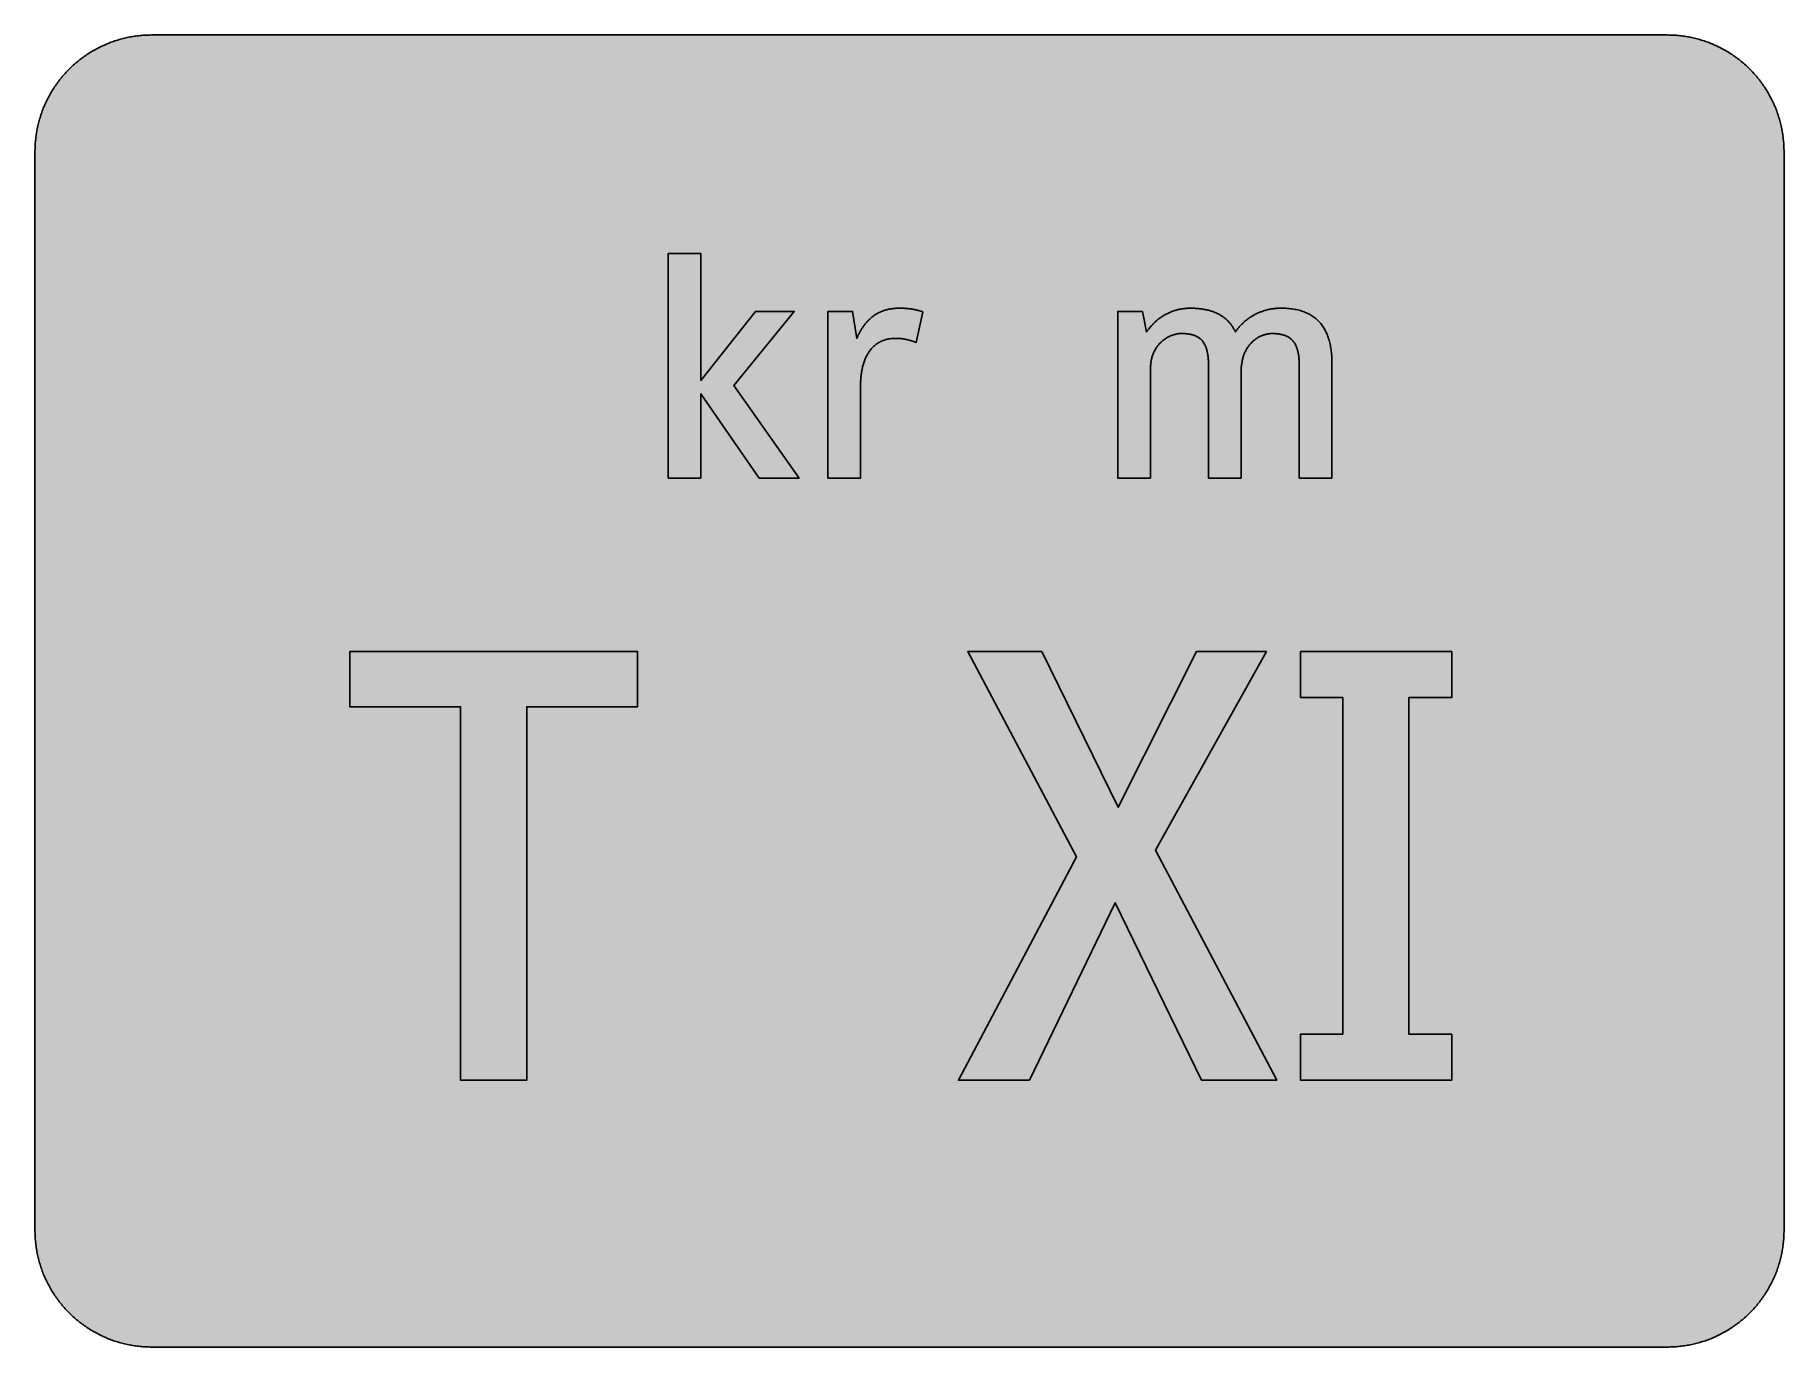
# Model space of a CAD drawing. Header units: millimetres. Extents: x 0 to 212, y 0 to 159.
import ezdxf

# ---------------------------------------------------------------- set-up
doc = ezdxf.new("R2010")
doc.units = ezdxf.units.MM

msp = doc.modelspace()

# ---------------------------------------------------------------- hatches: boundary and pattern name
for color, points in [(254, [(14.1633, 0.0536), (13.9878, 0.0533), (13.8125, 0.0559), (13.6373, 0.061), (13.462, 0.0686), (13.2893, 0.0787), (13.114, 0.0914), (12.9413, 0.1041), (12.7686, 0.1219), (12.5959, 0.1397), (12.4231, 0.16), (12.2504, 0.1829), (12.0777, 0.2057), (11.9075, 0.2337), (11.7373, 0.2616), (11.5672, 0.2921), (11.397, 0.3251), (11.2268, 0.3607), (11.0592, 0.3988), (10.8915, 0.4369), (10.7239, 0.4775), (10.5562, 0.5207), (10.3886, 0.5664), (10.2235, 0.6121), (10.0584, 0.6629), (9.8933, 0.7137), (9.7307, 0.7671), (9.5682, 0.8204), (9.4056, 0.8788), (9.2431, 0.9373), (9.083, 0.9982), (8.923, 1.0617), (8.763, 1.1252), (8.6055, 1.1938), (8.4455, 1.2624), (8.2906, 1.331), (8.1331, 1.4046), (7.9781, 1.4783), (7.8232, 1.5545), (7.6708, 1.6332), (7.5184, 1.7145), (7.366, 1.7958), (7.2161, 1.8796), (7.0663, 1.966), (6.919, 2.0523), (6.7716, 2.1438), (6.6243, 2.2352), (6.4795, 2.3266), (6.3348, 2.4232), (6.19, 2.5197), (6.0477, 2.6187), (5.908, 2.7178), (5.7683, 2.8194), (5.6286, 2.9235), (5.4915, 3.0302), (5.3543, 3.1369), (5.2197, 3.2461), (5.0851, 3.3579), (4.953, 3.4722), (4.8209, 3.5865), (4.6914, 3.7033), (4.5644, 3.8202), (4.4348, 3.9395), (4.3104, 4.0615), (4.1859, 4.1859), (4.0615, 4.3104), (3.9395, 4.4348), (3.8202, 4.5618), (3.7033, 4.6914), (3.5865, 4.8209), (3.4722, 4.953), (3.3579, 5.0851), (3.2487, 5.2197), (3.1369, 5.3543), (3.0302, 5.4915), (2.9235, 5.6286), (2.8194, 5.7683), (2.7178, 5.908), (2.6187, 6.0477), (2.5197, 6.19), (2.4232, 6.3348), (2.3266, 6.477), (2.2352, 6.6243), (2.1438, 6.7691), (2.0523, 6.919), (1.966, 7.0663), (1.8796, 7.2161), (1.7958, 7.366), (1.7145, 7.5184), (1.6332, 7.6708), (1.5545, 7.8232), (1.4783, 7.9781), (1.4046, 8.1331), (1.331, 8.2906), (1.2598, 8.4455), (1.1913, 8.603), (1.1252, 8.763), (1.0592, 8.923), (0.9982, 9.083), (0.9373, 9.2431), (0.8763, 9.4056), (0.8204, 9.5682), (0.7645, 9.7307), (0.7112, 9.8933), (0.6604, 10.0584), (0.6121, 10.2235), (0.5639, 10.3911), (0.5207, 10.5562), (0.4775, 10.7239), (0.4343, 10.8915), (0.3962, 11.0592), (0.3607, 11.2268), (0.3251, 11.397), (0.2921, 11.5672), (0.2616, 11.7373), (0.2311, 11.9075), (0.2057, 12.0802), (0.1803, 12.2504), (0.1575, 12.4231), (0.1372, 12.5959), (0.1194, 12.7686), (0.1041, 12.9413), (0.0889, 13.1166), (0.0787, 13.2893), (0.0686, 13.4645), (0.061, 13.6373), (0.0559, 13.8125), (0.0508, 13.9878), (0.0508, 14.163), (0.0522, 144.6925), (0.0508, 144.8664), (0.0559, 145.0416), (0.061, 145.2169), (0.0686, 145.3896), (0.0787, 145.5649), (0.0889, 145.7376), (0.1041, 145.9128), (0.1194, 146.0856), (0.1372, 146.2583), (0.1575, 146.431), (0.1803, 146.6037), (0.2057, 146.7739), (0.2311, 146.9466), (0.2616, 147.1168), (0.2921, 147.287), (0.3251, 147.4572), (0.3607, 147.6248), (0.3962, 147.795), (0.4343, 147.9626), (0.4775, 148.1303), (0.5207, 148.2979), (0.5639, 148.463), (0.6121, 148.6281), (0.6604, 148.7932), (0.7112, 148.9583), (0.7645, 149.1234), (0.8204, 149.286), (0.8763, 149.4485), (0.9373, 149.6111), (0.9982, 149.7711), (1.0592, 149.9311), (1.1252, 150.0911), (1.1913, 150.2486), (1.2598, 150.4061), (1.331, 150.5636), (1.4046, 150.7185), (1.4783, 150.876), (1.5545, 151.0284), (1.6332, 151.1833), (1.7145, 151.3357), (1.7958, 151.4856), (1.8796, 151.638), (1.966, 151.7879), (2.0523, 151.9352), (2.1438, 152.0825), (2.2352, 152.2298), (2.3266, 152.3746), (2.4232, 152.5194), (2.5197, 152.6616), (2.6187, 152.8039), (2.7178, 152.9461), (2.8194, 153.0858), (2.9235, 153.2255), (3.0302, 153.3627), (3.1369, 153.4973), (3.2487, 153.6344), (3.3579, 153.7665), (3.4722, 153.8986), (3.5865, 154.0307), (3.7033, 154.1602), (3.8202, 154.2898), (3.9395, 154.4168), (4.0615, 154.5438), (4.1859, 154.6682), (4.3104, 154.7901), (4.4348, 154.9121), (4.5644, 155.034), (4.6914, 155.1508), (4.8209, 155.2677), (4.953, 155.382), (5.0851, 155.4937), (5.2197, 155.6055), (5.3543, 155.7147), (5.4915, 155.8239), (5.6286, 155.9281), (5.7683, 156.0322), (5.908, 156.1338), (6.0477, 156.2354), (6.19, 156.3345), (6.3348, 156.431), (6.4795, 156.525), (6.6243, 156.6189), (6.7716, 156.7104), (6.919, 156.7993), (7.0663, 156.8882), (7.2161, 156.9745), (7.366, 157.0584), (7.5184, 157.1396), (7.6708, 157.2209), (7.8232, 157.2971), (7.9781, 157.3733), (8.1331, 157.4495), (8.2906, 157.5206), (8.4455, 157.5918), (8.6055, 157.6603), (8.763, 157.7289), (8.923, 157.7924), (9.083, 157.8559), (9.2431, 157.9169), (9.4056, 157.9753), (9.5682, 158.0337), (9.7307, 158.0871), (9.8933, 158.1404), (10.0584, 158.1912), (10.2235, 158.242), (10.3886, 158.2877), (10.5562, 158.3334), (10.7239, 158.3766), (10.8915, 158.4173), (11.0592, 158.4579), (11.2268, 158.4935), (11.397, 158.529), (11.5672, 158.562), (11.7373, 158.5925), (11.9075, 158.6205), (12.0777, 158.6484), (12.2504, 158.6713), (12.4231, 158.6941), (12.5959, 158.7144), (12.7686, 158.7322), (12.9413, 158.75), (13.114, 158.7627), (13.2893, 158.7754), (13.462, 158.7856), (13.6373, 158.7932), (13.8125, 158.7983), (13.9878, 158.8008), (14.163, 158.8033), (197.6078, 158.8036), (197.7822, 158.8008), (197.9574, 158.7983), (198.1327, 158.7932), (198.3054, 158.7856), (198.4807, 158.7754), (198.6534, 158.7627), (198.8287, 158.75), (199.0014, 158.7322), (199.1741, 158.7144), (199.3468, 158.6941), (199.5195, 158.6713), (199.6897, 158.6484), (199.8624, 158.6205), (200.0326, 158.5925), (200.2028, 158.562), (200.373, 158.529), (200.5432, 158.4935), (200.7108, 158.4579), (200.8784, 158.4173), (201.0461, 158.3766), (201.2137, 158.3334), (201.3788, 158.2877), (201.5465, 158.242), (201.7116, 158.1912), (201.8767, 158.1404), (202.0392, 158.0871), (202.2018, 158.0337), (202.3643, 157.9753), (202.5269, 157.9169), (202.6869, 157.8559), (202.8469, 157.7924), (203.007, 157.7289), (203.167, 157.6603), (203.3245, 157.5918), (203.4794, 157.5206), (203.6369, 157.4495), (203.7918, 157.3733), (203.9468, 157.2971), (204.0992, 157.2209), (204.2516, 157.1396), (204.404, 157.0584), (204.5538, 156.9745), (204.7037, 156.8882), (204.8535, 156.7993), (205.0009, 156.7104), (205.1456, 156.6189), (205.293, 156.525), (205.4352, 156.431), (205.58, 156.3345), (205.7222, 156.2354), (205.8619, 156.1338), (206.0016, 156.0322), (206.1413, 155.9281), (206.2785, 155.8239), (206.4156, 155.7147), (206.5503, 155.6055), (206.6849, 155.4937), (206.817, 155.382), (206.949, 155.2677), (207.0786, 155.1508), (207.2081, 155.034), (207.3351, 154.9121), (207.4596, 154.7901), (207.584, 154.6682), (207.7085, 154.5438), (207.8304, 154.4168), (207.9498, 154.2898), (208.0666, 154.1602), (208.1835, 154.0307), (208.2978, 153.8986), (208.4121, 153.7665), (208.5238, 153.6344), (208.6331, 153.4973), (208.7397, 153.3627), (208.8464, 153.2255), (208.9506, 153.0858), (209.0522, 152.9461), (209.1512, 152.8039), (209.2503, 152.6616), (209.3468, 152.5194), (209.4433, 152.3746), (209.5348, 152.2298), (209.6262, 152.0825), (209.7176, 151.9352), (209.804, 151.7879), (209.8904, 151.638), (209.9742, 151.4856), (210.0555, 151.3357), (210.1367, 151.1833), (210.2155, 151.0284), (210.2917, 150.876), (210.3653, 150.7185), (210.439, 150.5636), (210.5076, 150.4061), (210.5762, 150.2486), (210.6447, 150.0911), (210.7082, 149.9311), (210.7717, 149.7711), (210.8327, 149.6111), (210.8911, 149.4485), (210.9495, 149.286), (211.0029, 149.1234), (211.0562, 148.9583), (211.107, 148.7932), (211.1578, 148.6281), (211.2035, 148.463), (211.2493, 148.2979), (211.2924, 148.1303), (211.3331, 147.9626), (211.3712, 147.795), (211.4093, 147.6248), (211.4448, 147.4572), (211.4779, 147.287), (211.5083, 147.1168), (211.5363, 146.9466), (211.5642, 146.7739), (211.5871, 146.6037), (211.6099, 146.431), (211.6303, 146.2583), (211.648, 146.0856), (211.6658, 145.9128), (211.6785, 145.7376), (211.6912, 145.5649), (211.7014, 145.3896), (211.709, 145.2169), (211.7141, 145.0416), (211.7166, 144.8664), (211.7166, 144.6911), (211.7189, 14.1647), (211.7166, 13.9878), (211.7141, 13.8125), (211.709, 13.6373), (211.7014, 13.4645), (211.6912, 13.2893), (211.6785, 13.1166), (211.6658, 12.9413), (211.648, 12.7686), (211.6303, 12.5959), (211.6099, 12.4231), (211.5871, 12.2504), (211.5642, 12.0802), (211.5363, 11.9075), (211.5083, 11.7373), (211.4779, 11.5672), (211.4448, 11.397), (211.4093, 11.2268), (211.3712, 11.0592), (211.3331, 10.8915), (211.2924, 10.7239), (211.2493, 10.5562), (211.2035, 10.3911), (211.1578, 10.2235), (211.107, 10.0584), (211.0562, 9.8933), (211.0029, 9.7307), (210.9495, 9.5682), (210.8911, 9.4056), (210.8327, 9.2431), (210.7717, 9.083), (210.7082, 8.923), (210.6447, 8.763), (210.5762, 8.603), (210.5076, 8.4455), (210.439, 8.2906), (210.3653, 8.1331), (210.2917, 7.9781), (210.2155, 7.8232), (210.1367, 7.6708), (210.0555, 7.5184), (209.9742, 7.366), (209.8904, 7.2161), (209.804, 7.0663), (209.7176, 6.919), (209.6262, 6.7691), (209.5348, 6.6243), (209.4433, 6.477), (209.3468, 6.3348), (209.2503, 6.19), (209.1512, 6.0477), (209.0522, 5.908), (208.9506, 5.7683), (208.8464, 5.6286), (208.7397, 5.4915), (208.6331, 5.3543), (208.5238, 5.2197), (208.4121, 5.0851), (208.2978, 4.953), (208.1835, 4.8209), (208.0666, 4.6914), (207.9498, 4.5618), (207.8304, 4.4348), (207.7085, 4.3104), (207.584, 4.1859), (207.4596, 4.0615), (207.3351, 3.9395), (207.2081, 3.8202), (207.0786, 3.7033), (206.949, 3.5865), (206.817, 3.4722), (206.6849, 3.3579), (206.5503, 3.2461), (206.4156, 3.1369), (206.2785, 3.0302), (206.1413, 2.9235), (206.0016, 2.8194), (205.8619, 2.7178), (205.7222, 2.6187), (205.58, 2.5197), (205.4352, 2.4232), (205.293, 2.3266), (205.1456, 2.2352), (205.0009, 2.1438), (204.8535, 2.0523), (204.7037, 1.966), (204.5538, 1.8796), (204.404, 1.7958), (204.2516, 1.7145), (204.0992, 1.6332), (203.9468, 1.5545), (203.7918, 1.4783), (203.6369, 1.4046), (203.4794, 1.331), (203.3245, 1.2624), (203.167, 1.1938), (203.007, 1.1252), (202.8469, 1.0617), (202.6869, 0.9982), (202.5269, 0.9373), (202.3643, 0.8788), (202.2018, 0.8204), (202.0392, 0.7671), (201.8767, 0.7137), (201.7116, 0.6629), (201.5465, 0.6121), (201.3788, 0.5664), (201.2137, 0.5207), (201.0461, 0.4775), (200.8784, 0.4369), (200.7108, 0.3988), (200.5432, 0.3607), (200.373, 0.3251), (200.2028, 0.2921), (200.0326, 0.2616), (199.8624, 0.2337), (199.6897, 0.2057), (199.5195, 0.1829), (199.3468, 0.16), (199.1741, 0.1397), (199.0014, 0.1219), (198.8287, 0.1041), (198.6534, 0.0914), (198.4807, 0.0787), (198.3054, 0.0686), (198.1327, 0.061), (197.9574, 0.0559), (197.7822, 0.0533), (197.6069, 0.0533)]), (59, [(80.6429, 105.1814), (80.6429, 115.3869), (87.7066, 105.1814), (92.5174, 105.1814), (84.6406, 116.3958), (91.9357, 125.3599), (87.2409, 125.3599), (80.6429, 117.0157), (80.6429, 132.3453), (76.6851, 132.3453), (76.6851, 105.1814)]), (59, [(104.2377, 122.0996), (104.2772, 122.0978), (104.3153, 122.0978), (104.3559, 122.0978), (104.394, 122.0953), (104.4346, 122.0953), (104.4727, 122.0953), (104.5108, 122.0927), (104.5489, 122.0902), (104.587, 122.0902), (104.6251, 122.0876), (104.6632, 122.0851), (104.7013, 122.0826), (104.7394, 122.08), (104.7775, 122.0749), (104.8156, 122.0724), (104.8537, 122.0699), (104.8893, 122.0648), (104.9274, 122.0597), (104.9655, 122.0572), (105.0011, 122.0521), (105.0392, 122.047), (105.0747, 122.0419), (105.1128, 122.0368), (105.1484, 122.0318), (105.1865, 122.0241), (105.222, 122.0191), (105.2601, 122.014), (105.2957, 122.0064), (105.3338, 121.9987), (105.3694, 121.9911), (105.4075, 121.986), (105.443, 121.9784), (105.4811, 121.9683), (105.5167, 121.9606), (105.5548, 121.953), (105.5903, 121.9454), (105.6284, 121.9352), (105.6665, 121.9251), (105.7021, 121.9175), (105.7402, 121.9073), (105.7783, 121.8971), (105.8139, 121.887), (105.852, 121.8768), (105.8901, 121.8667), (105.9282, 121.854), (105.9663, 121.8438), (106.0044, 121.8311), (106.0425, 121.8209), (106.0806, 121.8082), (106.1187, 121.7955), (106.1568, 121.7828), (106.1974, 121.7701), (106.2355, 121.7574), (106.2761, 121.7447), (106.3142, 121.7295), (106.3549, 121.7168), (106.3955, 121.7016), (106.4336, 121.6863), (106.4743, 121.6711), (106.5149, 121.6584), (106.5555, 121.6406), (106.5987, 121.6254), (106.6394, 121.6101), (106.68, 121.5949), (107.4967, 125.3211), (107.4572, 125.3312), (107.4191, 125.3414), (107.381, 125.3515), (107.3455, 125.3642), (107.3074, 125.3744), (107.2693, 125.3846), (107.2337, 125.3947), (107.1956, 125.4049), (107.1575, 125.415), (107.122, 125.4252), (107.0839, 125.4354), (107.0483, 125.4455), (107.0102, 125.4557), (106.9746, 125.4658), (106.9365, 125.476), (106.8984, 125.4836), (106.8629, 125.4938), (106.8248, 125.5039), (106.7867, 125.5141), (106.7486, 125.5217), (106.713, 125.5319), (106.6749, 125.5395), (106.6368, 125.5497), (106.5962, 125.5573), (106.5581, 125.5649), (106.52, 125.5725), (106.4793, 125.5827), (106.4412, 125.5903), (106.4006, 125.5979), (106.36, 125.6055), (106.3193, 125.6132), (106.2787, 125.6208), (106.2355, 125.6284), (106.1949, 125.6335), (106.1517, 125.6411), (106.1085, 125.6487), (106.0653, 125.6538), (106.0221, 125.6614), (105.9764, 125.6665), (105.9307, 125.6716), (105.885, 125.6792), (105.8393, 125.6843), (105.7935, 125.6894), (105.7453, 125.6944), (105.697, 125.6995), (105.6462, 125.7046), (105.598, 125.7071), (105.5472, 125.7122), (105.4964, 125.7148), (105.443, 125.7198), (105.3922, 125.7224), (105.3363, 125.7275), (105.283, 125.73), (105.2271, 125.7325), (105.1712, 125.7351), (105.1154, 125.7376), (105.0569, 125.7402), (104.9985, 125.7402), (104.9376, 125.7427), (104.8766, 125.7427), (104.8156, 125.7452), (104.7521, 125.7452), (104.6886, 125.7452), (104.6226, 125.7452), (104.4981, 125.7452), (104.3711, 125.7402), (104.2492, 125.7351), (104.1273, 125.7275), (104.0079, 125.7173), (103.8911, 125.7046), (103.7742, 125.6894), (103.6599, 125.6741), (103.5482, 125.6538), (103.4364, 125.6335), (103.3272, 125.6106), (103.218, 125.5852), (103.1113, 125.5573), (103.0072, 125.5293), (102.9056, 125.4989), (102.804, 125.4658), (102.7024, 125.4303), (102.6033, 125.3922), (102.5068, 125.3541), (102.4128, 125.3134), (102.3188, 125.2728), (102.2248, 125.2271), (102.1334, 125.1814), (102.0445, 125.1331), (101.9556, 125.0848), (101.8692, 125.034), (101.7854, 124.9807), (101.7016, 124.9274), (101.6178, 124.8715), (101.5365, 124.8131), (101.4578, 124.7546), (101.379, 124.6937), (101.3028, 124.6302), (101.2266, 124.5667), (101.1504, 124.5032), (101.0793, 124.4371), (101.0056, 124.3686), (100.9371, 124.3), (100.8659, 124.2289), (100.7974, 124.1577), (100.7313, 124.0841), (100.6653, 124.0079), (100.6018, 123.9317), (100.5383, 123.8555), (100.4748, 123.7767), (100.4138, 123.698), (100.3554, 123.6167), (100.297, 123.5354), (100.2386, 123.4542), (100.1827, 123.3703), (100.1268, 123.284), (100.0735, 123.1976), (100.0201, 123.1113), (99.9668, 123.0249), (99.916, 122.936), (99.8677, 122.8446), (99.8169, 122.7557), (99.7687, 122.6642), (99.7229, 122.5702), (99.6772, 122.4788), (99.6315, 122.3848), (99.5858, 122.2908), (99.5426, 122.1943), (99.502, 122.0978), (98.9983, 125.3599), (96.0106, 125.3599), (96.0106, 105.1814), (99.9684, 105.1814), (99.9684, 116.4343), (99.9668, 116.5809), (99.9719, 116.7257), (99.9744, 116.8705), (99.982, 117.0153), (99.9896, 117.1575), (99.9998, 117.2997), (100.0125, 117.4394), (100.0252, 117.5791), (100.043, 117.7163), (100.0608, 117.8535), (100.0811, 117.9881), (100.1014, 118.1227), (100.1243, 118.2548), (100.1522, 118.3869), (100.1776, 118.5164), (100.2081, 118.6434), (100.2411, 118.7704), (100.2741, 118.8949), (100.3097, 119.0193), (100.3478, 119.1387), (100.3884, 119.2606), (100.4291, 119.3775), (100.4722, 119.4918), (100.5205, 119.6061), (100.5688, 119.7178), (100.6196, 119.8296), (100.6704, 119.9363), (100.7262, 120.0429), (100.7821, 120.1471), (100.8405, 120.2487), (100.904, 120.3477), (100.9675, 120.4443), (101.031, 120.5382), (101.0996, 120.6322), (101.1707, 120.7211), (101.2419, 120.81), (101.3181, 120.8938), (101.3943, 120.9777), (101.473, 121.0564), (101.5543, 121.1351), (101.6381, 121.2088), (101.7245, 121.2825), (101.8134, 121.351), (101.9048, 121.4171), (101.9988, 121.4806), (102.0928, 121.5415), (102.1918, 121.6), (102.2909, 121.6558), (102.395, 121.7066), (102.4992, 121.7549), (102.6084, 121.8032), (102.7176, 121.8438), (102.8319, 121.8844), (102.9462, 121.92), (103.063, 121.953), (103.185, 121.9835), (103.3069, 122.0114), (103.4313, 122.0343), (103.5583, 122.0521), (103.6904, 122.0699), (103.8225, 122.0826), (103.9571, 122.0902), (104.0968, 122.0953), (104.2365, 122.0978)]), (59, [(146.0306, 105.1814), (146.0306, 118.1802), (146.0297, 118.3259), (146.0348, 118.4681), (146.0424, 118.6104), (146.0551, 118.7475), (146.0678, 118.8822), (146.0856, 119.0168), (146.1033, 119.1463), (146.1262, 119.2759), (146.1516, 119.4003), (146.177, 119.5222), (146.2075, 119.6442), (146.2405, 119.761), (146.2761, 119.8778), (146.3116, 119.9896), (146.3523, 120.1014), (146.3929, 120.208), (146.4361, 120.3147), (146.4818, 120.4163), (146.5301, 120.5179), (146.5809, 120.617), (146.6317, 120.711), (146.685, 120.8049), (146.7409, 120.8964), (146.7993, 120.9853), (146.8577, 121.0716), (146.9187, 121.1555), (146.9796, 121.2367), (147.0431, 121.3155), (147.1092, 121.3917), (147.1752, 121.4679), (147.2413, 121.539), (147.3098, 121.6076), (147.3784, 121.6762), (147.4495, 121.7422), (147.5232, 121.8057), (147.5943, 121.8641), (147.668, 121.9225), (147.7416, 121.981), (147.8178, 122.0343), (147.894, 122.0851), (147.9702, 122.1359), (148.0464, 122.1816), (148.1252, 122.2273), (148.2039, 122.2705), (148.2801, 122.3112), (148.3589, 122.3493), (148.4376, 122.3848), (148.5163, 122.4204), (148.5976, 122.4509), (148.6764, 122.4813), (148.7551, 122.5093), (148.8338, 122.5347), (148.9126, 122.5575), (148.9913, 122.5804), (149.0701, 122.5982), (149.1488, 122.616), (149.2275, 122.6312), (149.3037, 122.6439), (149.3799, 122.6566), (149.4561, 122.6642), (149.5323, 122.6718), (149.606, 122.6769), (149.6822, 122.6795), (149.7533, 122.682), (149.8625, 122.6795), (149.9692, 122.6769), (150.0734, 122.6744), (150.175, 122.6693), (150.2766, 122.6617), (150.3731, 122.6515), (150.4696, 122.6414), (150.5636, 122.6287), (150.6576, 122.616), (150.749, 122.5982), (150.8354, 122.5804), (150.9243, 122.5626), (151.0081, 122.5423), (151.0919, 122.5194), (151.1732, 122.494), (151.2519, 122.4686), (151.3307, 122.4382), (151.4043, 122.4102), (151.4805, 122.3772), (151.5516, 122.3442), (151.6228, 122.3086), (151.6888, 122.2705), (151.7574, 122.2299), (151.8209, 122.1892), (151.8844, 122.1461), (151.9453, 122.1003), (152.0063, 122.0546), (152.0622, 122.0038), (152.1181, 121.953), (152.1739, 121.8997), (152.2273, 121.8463), (152.2781, 121.7879), (152.3263, 121.7295), (152.3746, 121.6685), (152.4203, 121.605), (152.4635, 121.539), (152.5067, 121.4704), (152.5473, 121.4018), (152.5854, 121.3307), (152.6235, 121.2571), (152.6591, 121.1809), (152.6946, 121.1021), (152.7251, 121.0208), (152.7581, 120.9396), (152.7861, 120.8532), (152.814, 120.7668), (152.8394, 120.6779), (152.8648, 120.5865), (152.8877, 120.4925), (152.9105, 120.396), (152.9309, 120.2969), (152.9486, 120.1953), (152.9664, 120.0937), (152.9817, 119.9871), (152.9944, 119.8804), (153.0071, 119.7686), (153.0172, 119.6569), (153.0274, 119.5426), (153.035, 119.4232), (153.0426, 119.3038), (153.0477, 119.1819), (153.0502, 119.0574), (153.0528, 118.9304), (153.0528, 118.8009), (153.0544, 105.1814), (157.0122, 105.1814), (157.0122, 118.9948), (157.0101, 119.1946), (157.005, 119.3952), (156.9999, 119.5908), (156.9898, 119.7864), (156.9771, 119.9769), (156.9618, 120.1649), (156.9441, 120.3503), (156.9237, 120.5306), (156.9009, 120.711), (156.8755, 120.8862), (156.845, 121.0589), (156.8145, 121.2317), (156.779, 121.3968), (156.7409, 121.5619), (156.7028, 121.7244), (156.657, 121.8819), (156.6113, 122.0368), (156.5631, 122.1892), (156.5097, 122.3391), (156.4564, 122.4864), (156.398, 122.6287), (156.337, 122.7684), (156.271, 122.9055), (156.2049, 123.0401), (156.1338, 123.1697), (156.0601, 123.2992), (155.9839, 123.4237), (155.9052, 123.5456), (155.8239, 123.6624), (155.7376, 123.7793), (155.6487, 123.891), (155.5572, 124.0003), (155.4607, 124.1044), (155.3616, 124.2085), (155.26, 124.3076), (155.1559, 124.4041), (155.0467, 124.4956), (154.9375, 124.5845), (154.8206, 124.6708), (154.7038, 124.7546), (154.5819, 124.8359), (154.4574, 124.9121), (154.3304, 124.9858), (154.1983, 125.0544), (154.0637, 125.1229), (153.9265, 125.1839), (153.7843, 125.2449), (153.6395, 125.3007), (153.4897, 125.3541), (153.3398, 125.4049), (153.1849, 125.4506), (153.0248, 125.4938), (152.8623, 125.5344), (152.6972, 125.57), (152.527, 125.603), (152.3543, 125.6335), (152.179, 125.6589), (151.9987, 125.6817), (151.8133, 125.7021), (151.6278, 125.7173), (151.4373, 125.73), (151.2418, 125.7376), (151.0436, 125.7427), (150.8404, 125.7452), (150.7439, 125.7452), (150.6474, 125.7427), (150.5509, 125.7402), (150.4544, 125.7351), (150.3578, 125.73), (150.2613, 125.7224), (150.1673, 125.7122), (150.0708, 125.7046), (149.9743, 125.6919), (149.8778, 125.6792), (149.7813, 125.6665), (149.6847, 125.6513), (149.5908, 125.6335), (149.4942, 125.6157), (149.3977, 125.5954), (149.3037, 125.5751), (149.2098, 125.5522), (149.1132, 125.5293), (149.0193, 125.5039), (148.9253, 125.4785), (148.8313, 125.4506), (148.7373, 125.4227), (148.6459, 125.3922), (148.5519, 125.3592), (148.4605, 125.3261), (148.3665, 125.2906), (148.275, 125.255), (148.1836, 125.2169), (148.0947, 125.1788), (148.0033, 125.1382), (147.9144, 125.095), (147.8229, 125.0518), (147.734, 125.0086), (147.6477, 124.9604), (147.5588, 124.9147), (147.4724, 124.8639), (147.386, 124.8131), (147.2997, 124.7623), (147.2133, 124.7089), (147.1295, 124.653), (147.0457, 124.5972), (146.9619, 124.5387), (146.878, 124.4778), (146.7968, 124.4168), (146.7155, 124.3559), (146.6342, 124.2898), (146.5555, 124.2263), (146.4767, 124.1577), (146.398, 124.0892), (146.3192, 124.018), (146.243, 123.9469), (146.1668, 123.8733), (146.0932, 123.7996), (146.0195, 123.7234), (145.9459, 123.6447), (145.8722, 123.5659), (145.8011, 123.4846), (145.7325, 123.4034), (145.6614, 123.3195), (145.5928, 123.2332), (145.5268, 123.1443), (145.4607, 123.0554), (145.3947, 122.9665), (145.3312, 122.875), (145.288, 122.9614), (145.2448, 123.0503), (145.1991, 123.1341), (145.1534, 123.2205), (145.1051, 123.3018), (145.0569, 123.383), (145.0061, 123.4643), (144.9553, 123.5431), (144.9019, 123.6218), (144.846, 123.698), (144.7902, 123.7717), (144.7343, 123.8453), (144.6759, 123.9164), (144.6174, 123.9876), (144.5539, 124.0561), (144.493, 124.1247), (144.4295, 124.1908), (144.3634, 124.2568), (144.2974, 124.3203), (144.2288, 124.3838), (144.1602, 124.4448), (144.0891, 124.5032), (144.018, 124.5616), (143.9443, 124.6175), (143.8707, 124.6734), (143.7945, 124.7267), (143.7157, 124.78), (143.637, 124.8308), (143.5583, 124.8816), (143.477, 124.9299), (143.3932, 124.9782), (143.3093, 125.0239), (143.223, 125.0671), (143.1366, 125.1102), (143.0477, 125.1509), (142.9563, 125.1915), (142.8648, 125.2296), (142.7734, 125.2677), (142.6794, 125.3033), (142.5829, 125.3388), (142.4864, 125.3719), (142.3873, 125.4023), (142.2883, 125.4328), (142.1867, 125.4633), (142.0851, 125.4912), (141.9809, 125.5166), (141.8742, 125.542), (141.7676, 125.5649), (141.6583, 125.5852), (141.5491, 125.6055), (141.4374, 125.6259), (141.3256, 125.6436), (141.2113, 125.6589), (141.0945, 125.6741), (140.9776, 125.6894), (140.8582, 125.6995), (140.7389, 125.7097), (140.6169, 125.7198), (140.495, 125.7275), (140.3706, 125.7351), (140.2461, 125.7402), (140.1166, 125.7427), (139.9896, 125.7452), (139.8575, 125.7452), (139.7635, 125.7452), (139.6695, 125.7427), (139.5755, 125.7402), (139.4816, 125.7351), (139.3876, 125.7275), (139.2936, 125.7198), (139.1996, 125.7122), (139.1056, 125.7021), (139.0142, 125.6894), (138.9202, 125.6767), (138.8288, 125.664), (138.7348, 125.6462), (138.6434, 125.6309), (138.5519, 125.6106), (138.4605, 125.5903), (138.369, 125.57), (138.2776, 125.5471), (138.1862, 125.5217), (138.0973, 125.4963), (138.0058, 125.4709), (137.9169, 125.443), (137.828, 125.4125), (137.7391, 125.382), (137.6502, 125.349), (137.5613, 125.3134), (137.475, 125.2804), (137.3861, 125.2423), (137.2997, 125.2042), (137.2133, 125.1636), (137.1295, 125.1229), (137.0432, 125.0823), (136.9593, 125.0366), (136.873, 124.9934), (136.7892, 124.9451), (136.7079, 124.8969), (136.6241, 124.8486), (136.5428, 124.7978), (136.4615, 124.7445), (136.3802, 124.6911), (136.2989, 124.6353), (136.2202, 124.5794), (136.1389, 124.521), (136.0627, 124.46), (135.984, 124.399), (135.9078, 124.3381), (135.829, 124.2746), (135.7554, 124.2085), (135.6792, 124.1425), (135.6055, 124.0739), (135.5319, 124.0028), (135.4582, 123.9317), (135.3845, 123.8606), (135.3134, 123.7844), (135.2448, 123.7107), (135.1737, 123.632), (135.1051, 123.5558), (135.0366, 123.4745), (134.968, 123.3932), (134.9019, 123.3094), (134.8359, 123.2256), (134.7724, 123.1392), (134.7064, 123.0528), (134.6454, 122.9639), (134.5819, 122.875), (134.0788, 125.3599), (131.0901, 125.3599), (131.0901, 105.1814), (135.049, 105.1814), (135.049, 118.413), (135.0493, 118.5494), (135.0543, 118.684), (135.062, 118.8161), (135.0721, 118.9457), (135.0874, 119.0727), (135.1026, 119.1997), (135.1229, 119.3216), (135.1458, 119.441), (135.1712, 119.5603), (135.1991, 119.6772), (135.2296, 119.7889), (135.2626, 119.9007), (135.2982, 120.0099), (135.3337, 120.1166), (135.3744, 120.2207), (135.4176, 120.3223), (135.4607, 120.4239), (135.509, 120.5205), (135.5573, 120.617), (135.6081, 120.7084), (135.6589, 120.7999), (135.7147, 120.8888), (135.7706, 120.9751), (135.8265, 121.0589), (135.8875, 121.1402), (135.9484, 121.2215), (136.0094, 121.2977), (136.0729, 121.3739), (136.1389, 121.445), (136.205, 121.5161), (136.2735, 121.5847), (136.3421, 121.6533), (136.4132, 121.7168), (136.4844, 121.7803), (136.5555, 121.8387), (136.6291, 121.8971), (136.7028, 121.953), (136.779, 122.0064), (136.8527, 122.0572), (136.9289, 122.108), (137.0051, 122.1562), (137.0838, 122.1994), (137.16, 122.2426), (137.2387, 122.2858), (137.3175, 122.3239), (137.3962, 122.362), (137.4724, 122.395), (137.5512, 122.428), (137.6299, 122.4585), (137.7086, 122.489), (137.7874, 122.5144), (137.8661, 122.5398), (137.9449, 122.5626), (138.0236, 122.5829), (138.0998, 122.6007), (138.1785, 122.6185), (138.2547, 122.6337), (138.3309, 122.6464), (138.4071, 122.6566), (138.4808, 122.6668), (138.5545, 122.6718), (138.6281, 122.6769), (138.7018, 122.6795), (138.7729, 122.682), (138.8821, 122.6795), (138.9863, 122.6795), (139.0904, 122.6744), (139.1945, 122.6693), (139.2936, 122.6617), (139.3927, 122.6541), (139.4892, 122.6439), (139.5832, 122.6337), (139.6746, 122.621), (139.766, 122.6058), (139.8549, 122.5906), (139.9413, 122.5728), (140.0277, 122.5525), (140.1089, 122.5321), (140.1902, 122.5093), (140.2715, 122.4839), (140.3477, 122.4585), (140.4239, 122.4305), (140.4976, 122.4001), (140.5687, 122.367), (140.6398, 122.334), (140.7084, 122.2985), (140.7744, 122.2604), (140.8405, 122.2197), (140.904, 122.1791), (140.9649, 122.1359), (141.0233, 122.0902), (141.0818, 122.0419), (141.1376, 121.9937), (141.191, 121.9429), (141.2443, 121.887), (141.2951, 121.8311), (141.3459, 121.7752), (141.3916, 121.7143), (141.4374, 121.6508), (141.4831, 121.5873), (141.5237, 121.5212), (141.5644, 121.4526), (141.605, 121.3815), (141.6431, 121.3079), (141.6787, 121.2317), (141.7117, 121.1529), (141.7447, 121.0742), (141.7752, 120.9904), (141.8057, 120.904), (141.8336, 120.8176), (141.859, 120.7262), (141.8844, 120.6348), (141.9073, 120.5408), (141.9276, 120.4417), (141.9479, 120.3427), (141.9682, 120.2385), (141.9835, 120.1344), (141.9987, 120.0252), (142.0139, 119.9159), (142.0266, 119.8016), (142.0368, 119.6873), (142.047, 119.568), (142.0546, 119.4486), (142.0597, 119.3241), (142.0647, 119.1971), (142.0698, 119.0676), (142.0724, 118.9355), (142.0724, 118.8009), (142.0731, 105.1814)]), (59, [(72.9728, 77.5226), (72.9728, 84.1911), (38.1522, 84.1911), (38.1522, 77.5226), (51.562, 77.5226), (51.562, 32.3328), (59.563, 32.3328), (59.563, 77.5226)]), (59, [(149.0761, 84.1911), (140.6317, 84.1911), (131.148, 65.3725), (121.8875, 84.1911), (112.9249, 84.1911), (126.111, 59.3725), (111.8126, 32.3328), (120.4062, 32.3328), (130.7786, 53.8162), (141.224, 32.3328), (150.3355, 32.3328), (135.6678, 60.1871)]), (59, [(171.5022, 32.3328), (171.5022, 37.889), (166.3167, 37.889), (166.3167, 78.6349), (171.5022, 78.6349), (171.5022, 84.1911), (153.2047, 84.1911), (153.2047, 78.6349), (158.3161, 78.6349), (158.3161, 37.889), (153.2047, 37.889), (153.2047, 32.3328)])]:
    msp.add_hatch(color=color).paths.add_polyline_path(points)
h = msp.add_hatch(color=59)
h.paths.add_polyline_path([(14.1633, 3.5814), (13.8887, 3.5839), (13.6169, 3.5941), (13.3477, 3.6119), (13.081, 3.6347), (12.8143, 3.6652), (12.5501, 3.7008), (12.2885, 3.7465), (12.0294, 3.7948), (11.7729, 3.8506), (11.5164, 3.9141), (11.2649, 3.9827), (11.016, 4.0564), (10.7671, 4.1351), (10.5232, 4.2215), (10.2819, 4.3129), (10.0432, 4.412), (9.8069, 4.5161), (9.5733, 4.6228), (9.3447, 4.7371), (9.1186, 4.8565), (8.8951, 4.9809), (8.6741, 5.113), (8.4582, 5.2476), (8.2448, 5.3873), (8.0366, 5.5321), (7.8308, 5.682), (7.6276, 5.8369), (7.4295, 5.9969), (7.2365, 6.1595), (7.046, 6.3297), (6.8605, 6.5024), (6.6777, 6.6802), (6.5024, 6.8605), (6.3271, 7.046), (6.1595, 7.2365), (5.9969, 7.432), (5.8369, 7.6302), (5.682, 7.8308), (5.5321, 8.0366), (5.3873, 8.2448), (5.2451, 8.4582), (5.1105, 8.6741), (4.9809, 8.8951), (4.8565, 9.1186), (4.7371, 9.3447), (4.6228, 9.5758), (4.5136, 9.8069), (4.4094, 10.0432), (4.3129, 10.2819), (4.2215, 10.5232), (4.1351, 10.7696), (4.0538, 11.016), (3.9802, 11.2649), (3.9116, 11.5189), (3.8506, 11.7729), (3.7948, 12.0294), (3.744, 12.2911), (3.7008, 12.5527), (3.6627, 12.8143), (3.6322, 13.081), (3.6093, 13.3502), (3.5916, 13.6195), (3.5814, 13.8913), (3.5789, 14.163), (3.58, 144.6925), (3.5814, 144.9654), (3.5916, 145.2347), (3.6093, 145.5064), (3.6322, 145.7731), (3.6627, 146.0398), (3.7008, 146.304), (3.744, 146.5656), (3.7948, 146.8247), (3.8506, 147.0812), (3.9116, 147.3352), (3.9802, 147.5892), (4.0538, 147.8382), (4.1351, 148.0845), (4.2215, 148.3309), (4.3129, 148.5722), (4.4094, 148.811), (4.5136, 149.0472), (4.6228, 149.2783), (4.7371, 149.5095), (4.8565, 149.7355), (4.9809, 149.9591), (5.1105, 150.1775), (5.2451, 150.3959), (5.3873, 150.6093), (5.5321, 150.8176), (5.682, 151.0233), (5.8369, 151.224), (5.9969, 151.4221), (6.1595, 151.6177), (6.3271, 151.8056), (6.5024, 151.9936), (6.6777, 152.1739), (6.8605, 152.3517), (7.046, 152.5245), (7.2365, 152.6946), (7.4295, 152.8572), (7.6276, 153.0172), (7.8308, 153.1722), (8.0366, 153.322), (8.2448, 153.4668), (8.4582, 153.6065), (8.6741, 153.7411), (8.8951, 153.8732), (9.1186, 153.9977), (9.3447, 154.117), (9.5733, 154.2313), (9.8069, 154.3406), (10.0432, 154.4422), (10.2819, 154.5412), (10.5232, 154.6327), (10.7671, 154.719), (11.016, 154.7978), (11.2649, 154.874), (11.5164, 154.9425), (11.7729, 155.0035), (12.0294, 155.0594), (12.2885, 155.1102), (12.5501, 155.1534), (12.8143, 155.1889), (13.081, 155.2194), (13.3477, 155.2448), (13.6169, 155.26), (13.8887, 155.2702), (14.163, 155.2753), (197.6078, 155.2758), (197.8787, 155.2702), (198.1505, 155.26), (198.4197, 155.2448), (198.689, 155.2194), (198.9557, 155.1889), (199.2173, 155.1534), (199.4789, 155.1102), (199.7405, 155.0594), (199.9971, 155.0035), (200.2511, 154.9425), (200.5051, 154.874), (200.754, 154.7978), (201.0004, 154.719), (201.2467, 154.6327), (201.488, 154.5412), (201.7268, 154.4422), (201.963, 154.3406), (202.1942, 154.2313), (202.4253, 154.117), (202.6514, 153.9977), (202.8749, 153.8732), (203.0959, 153.7411), (203.3118, 153.6065), (203.5251, 153.4668), (203.7334, 153.322), (203.9391, 153.1722), (204.1398, 153.0172), (204.3379, 152.8572), (204.5335, 152.6946), (204.724, 152.5245), (204.9094, 152.3517), (205.0898, 152.1739), (205.2676, 151.9936), (205.4403, 151.8056), (205.6105, 151.6177), (205.773, 151.4221), (205.933, 151.224), (206.088, 151.0233), (206.2378, 150.8176), (206.3826, 150.6093), (206.5223, 150.3959), (206.6569, 150.1775), (206.789, 149.9591), (206.9135, 149.7355), (207.0329, 149.5095), (207.1472, 149.2783), (207.2538, 149.0472), (207.358, 148.811), (207.457, 148.5722), (207.5485, 148.3309), (207.6348, 148.0845), (207.7136, 147.8382), (207.7872, 147.5892), (207.8558, 147.3352), (207.9193, 147.0812), (207.9752, 146.8247), (208.0235, 146.5656), (208.0692, 146.304), (208.1047, 146.0398), (208.1352, 145.7731), (208.1581, 145.5064), (208.1759, 145.2347), (208.186, 144.9654), (208.1911, 144.6911), (208.1911, 14.1647), (208.186, 13.8913), (208.1759, 13.6195), (208.1581, 13.3502), (208.1352, 13.081), (208.1047, 12.8143), (208.0692, 12.5527), (208.0235, 12.2911), (207.9752, 12.0294), (207.9193, 11.7729), (207.8558, 11.5189), (207.7872, 11.2649), (207.7136, 11.016), (207.6348, 10.7696), (207.5485, 10.5232), (207.457, 10.2819), (207.358, 10.0432), (207.2538, 9.8069), (207.1472, 9.5758), (207.0329, 9.3447), (206.9135, 9.1186), (206.789, 8.8951), (206.6569, 8.6741), (206.5223, 8.4582), (206.3826, 8.2448), (206.2378, 8.0366), (206.088, 7.8308), (205.933, 7.6302), (205.773, 7.432), (205.6105, 7.2365), (205.4403, 7.046), (205.2676, 6.8605), (205.0898, 6.6802), (204.9094, 6.5024), (204.724, 6.3297), (204.5335, 6.1595), (204.3379, 5.9969), (204.1398, 5.8369), (203.9391, 5.682), (203.7334, 5.5321), (203.5251, 5.3873), (203.3118, 5.2476), (203.0959, 5.113), (202.8749, 4.9809), (202.6514, 4.8565), (202.4253, 4.7371), (202.1942, 4.6228), (201.963, 4.5161), (201.7268, 4.412), (201.488, 4.3129), (201.2467, 4.2215), (201.0004, 4.1351), (200.754, 4.0564), (200.5051, 3.9827), (200.2511, 3.9141), (199.9971, 3.8506), (199.7405, 3.7948), (199.4789, 3.7465), (199.2173, 3.7008), (198.9557, 3.6652), (198.689, 3.6347), (198.4197, 3.6119), (198.1505, 3.5941), (197.8787, 3.5839), (197.6069, 3.5789)])
h.paths.add_polyline_path([(14.1633, 8.8731), (14.0259, 8.8748), (13.8887, 8.8798), (13.7541, 8.8875), (13.622, 8.9002), (13.4874, 8.9154), (13.3553, 8.9332), (13.2258, 8.9535), (13.0962, 8.9789), (12.9667, 9.0068), (12.8397, 9.0373), (12.7127, 9.0729), (12.5882, 9.1084), (12.4663, 9.1491), (12.3419, 9.1923), (12.2225, 9.238), (12.1031, 9.2888), (11.9837, 9.3396), (11.8694, 9.3929), (11.7526, 9.4513), (11.6408, 9.5098), (11.5291, 9.5733), (11.4198, 9.6368), (11.3106, 9.7053), (11.2039, 9.7765), (11.0998, 9.8476), (10.9957, 9.9238), (10.8966, 10), (10.7975, 10.0787), (10.6985, 10.1625), (10.6045, 10.2464), (10.5105, 10.3327), (10.4216, 10.4216), (10.3327, 10.5131), (10.2464, 10.6045), (10.16, 10.701), (10.0787, 10.7975), (10, 10.8966), (9.9212, 10.9982), (9.8476, 11.0998), (9.7739, 11.2039), (9.7053, 11.3106), (9.6368, 11.4198), (9.5707, 11.5291), (9.5098, 11.6408), (9.4488, 11.7551), (9.3929, 11.8694), (9.337, 11.9863), (9.2862, 12.1031), (9.238, 12.2225), (9.1923, 12.3444), (9.1491, 12.4663), (9.1084, 12.5908), (9.0703, 12.7152), (9.0373, 12.8397), (9.0068, 12.9692), (8.9789, 13.0962), (8.9535, 13.2258), (8.9306, 13.3579), (8.9129, 13.4899), (8.8976, 13.622), (8.8849, 13.7566), (8.8773, 13.8913), (8.8722, 14.0259), (8.8697, 14.163), (8.8717, 144.6925), (8.8722, 144.8283), (8.8773, 144.9629), (8.8849, 145.0975), (8.8976, 145.2321), (8.9129, 145.3642), (8.9306, 145.4963), (8.9535, 145.6284), (8.9789, 145.7579), (9.0068, 145.8849), (9.0373, 146.0144), (9.0703, 146.1389), (9.1084, 146.2634), (9.1491, 146.3878), (9.1923, 146.5097), (9.238, 146.6317), (9.2862, 146.751), (9.337, 146.8679), (9.3929, 146.9847), (9.4488, 147.099), (9.5098, 147.2133), (9.5707, 147.3251), (9.6368, 147.4343), (9.7053, 147.5435), (9.7739, 147.6502), (9.8476, 147.7543), (9.9212, 147.8559), (10, 147.9575), (10.0787, 148.0566), (10.16, 148.1531), (10.2464, 148.2496), (10.3327, 148.3411), (10.4216, 148.4325), (10.5105, 148.5214), (10.6045, 148.6078), (10.6985, 148.6916), (10.7975, 148.7754), (10.8966, 148.8542), (10.9957, 148.9304), (11.0998, 149.0066), (11.2039, 149.0777), (11.3106, 149.1488), (11.4198, 149.2174), (11.5291, 149.2809), (11.6408, 149.3444), (11.7526, 149.4028), (11.8694, 149.4612), (11.9837, 149.5146), (12.1031, 149.5679), (12.2225, 149.6162), (12.3419, 149.6619), (12.4663, 149.7051), (12.5882, 149.7457), (12.7127, 149.7813), (12.8397, 149.8168), (12.9667, 149.8473), (13.0962, 149.8752), (13.2258, 149.9006), (13.3553, 149.921), (13.4874, 149.9413), (13.622, 149.9565), (13.7541, 149.9667), (13.8887, 149.9768), (14.0259, 149.9819), (14.163, 149.9819), (197.6078, 149.9842), (197.7441, 149.9819), (197.8787, 149.9768), (198.0133, 149.9667), (198.1479, 149.9565), (198.28, 149.9413), (198.4121, 149.921), (198.5442, 149.9006), (198.6737, 149.8752), (198.8007, 149.8473), (198.9303, 149.8168), (199.0547, 149.7813), (199.1792, 149.7457), (199.3036, 149.7051), (199.4256, 149.6619), (199.5475, 149.6162), (199.6669, 149.5679), (199.7837, 149.5146), (199.9005, 149.4612), (200.0148, 149.4028), (200.1291, 149.3444), (200.2409, 149.2809), (200.3501, 149.2174), (200.4593, 149.1488), (200.566, 149.0777), (200.6702, 149.0066), (200.7718, 148.9304), (200.8734, 148.8542), (200.9724, 148.7754), (201.0689, 148.6916), (201.1655, 148.6078), (201.2569, 148.5214), (201.3483, 148.4325), (201.4372, 148.3411), (201.5236, 148.2496), (201.6074, 148.1531), (201.6912, 148.0566), (201.77, 147.9575), (201.8462, 147.8559), (201.9224, 147.7543), (201.9935, 147.6502), (202.0646, 147.5435), (202.1332, 147.4343), (202.1967, 147.3251), (202.2602, 147.2133), (202.3186, 147.099), (202.377, 146.9847), (202.4304, 146.8679), (202.4812, 146.751), (202.532, 146.6317), (202.5777, 146.5097), (202.6209, 146.3878), (202.6615, 146.2634), (202.6971, 146.1389), (202.7326, 146.0144), (202.7631, 145.8849), (202.7911, 145.7579), (202.8165, 145.6284), (202.8368, 145.4963), (202.8546, 145.3642), (202.8698, 145.2321), (202.8825, 145.0975), (202.8901, 144.9629), (202.8952, 144.8283), (202.8977, 144.6911), (202.8994, 14.1647), (202.8952, 14.0259), (202.8901, 13.8913), (202.8825, 13.7566), (202.8698, 13.622), (202.8546, 13.4899), (202.8368, 13.3579), (202.8165, 13.2258), (202.7911, 13.0962), (202.7631, 12.9692), (202.7326, 12.8397), (202.6971, 12.7152), (202.6615, 12.5908), (202.6209, 12.4663), (202.5777, 12.3444), (202.532, 12.2225), (202.4812, 12.1031), (202.4304, 11.9863), (202.377, 11.8694), (202.3186, 11.7551), (202.2602, 11.6408), (202.1967, 11.5291), (202.1332, 11.4198), (202.0646, 11.3106), (201.9935, 11.2039), (201.9224, 11.0998), (201.8462, 10.9982), (201.77, 10.8966), (201.6912, 10.7975), (201.6074, 10.701), (201.5236, 10.6045), (201.4372, 10.5131), (201.3483, 10.4216), (201.2569, 10.3327), (201.1655, 10.2464), (201.0689, 10.1625), (200.9724, 10.0787), (200.8734, 10), (200.7718, 9.9238), (200.6702, 9.8476), (200.566, 9.7765), (200.4593, 9.7053), (200.3501, 9.6368), (200.2409, 9.5733), (200.1291, 9.5098), (200.0148, 9.4513), (199.9005, 9.3929), (199.7837, 9.3396), (199.6669, 9.2888), (199.5475, 9.238), (199.4256, 9.1923), (199.3036, 9.1491), (199.1792, 9.1084), (199.0547, 9.0729), (198.9303, 9.0373), (198.8007, 9.0068), (198.6737, 8.9789), (198.5442, 8.9535), (198.4121, 8.9332), (198.28, 8.9154), (198.1479, 8.9002), (198.0133, 8.8875), (197.8787, 8.8798), (197.7441, 8.8748), (197.6069, 8.8722)], flags=16)
h = msp.add_hatch(color=59)
edge = h.paths.add_edge_path()
edge.add_line((63.1031, 104.7926), (63.3324, 104.7928))
edge.add_line((63.3324, 104.7928), (63.5584, 104.8004))
edge.add_line((63.5584, 104.8004), (63.7845, 104.8106))
edge.add_line((63.7845, 104.8106), (64.008, 104.8258))
edge.add_line((64.008, 104.8258), (64.229, 104.8436))
edge.add_line((64.229, 104.8436), (64.4474, 104.8664))
edge.add_line((64.4474, 104.8664), (64.6608, 104.8944))
edge.add_line((64.6608, 104.8944), (64.8741, 104.9274))
edge.add_line((64.8741, 104.9274), (65.085, 104.9655))
edge.add_line((65.085, 104.9655), (65.2932, 105.0061))
edge.add_line((65.2932, 105.0061), (65.499, 105.0519))
edge.add_line((65.499, 105.0519), (65.7022, 105.1027))
edge.add_line((65.7022, 105.1027), (65.9003, 105.1585))
edge.add_line((65.9003, 105.1585), (66.0984, 105.2195))
edge.add_line((66.0984, 105.2195), (66.294, 105.283))
edge.add_line((66.294, 105.283), (66.4845, 105.3541))
edge.add_line((66.4845, 105.3541), (66.6725, 105.4278))
edge.add_line((66.6725, 105.4278), (66.8579, 105.5065))
edge.add_line((66.8579, 105.5065), (67.0408, 105.5929))
edge.add_line((67.0408, 105.5929), (67.2211, 105.6818))
edge.add_line((67.2211, 105.6818), (67.3964, 105.7758))
edge.add_line((67.3964, 105.7758), (67.5691, 105.8748))
edge.add_line((67.5691, 105.8748), (67.7393, 105.9815))
edge.add_line((67.7393, 105.9815), (67.9069, 106.0907))
edge.add_line((67.9069, 106.0907), (68.0695, 106.205))
edge.add_line((68.0695, 106.205), (68.232, 106.3269))
edge.add_line((68.232, 106.3269), (68.387, 106.4514))
edge.add_line((68.387, 106.4514), (68.5419, 106.5835))
edge.add_line((68.5419, 106.5835), (68.6918, 106.7206))
edge.add_line((68.6918, 106.7206), (68.8391, 106.8629))
edge.add_line((68.8391, 106.8629), (68.9813, 107.0102))
edge.add_line((68.9813, 107.0102), (69.121, 107.1626))
edge.add_line((69.121, 107.1626), (69.2582, 107.3226))
edge.add_line((69.2582, 107.3226), (69.3903, 107.4877))
edge.add_line((69.3903, 107.4877), (69.5173, 107.6579))
edge.add_line((69.5173, 107.6579), (69.6417, 107.8332))
edge.add_line((69.6417, 107.8332), (69.7636, 108.0135))
edge.add_line((69.7636, 108.0135), (69.8805, 108.2015))
edge.add_line((69.8805, 108.2015), (69.9948, 108.3945))
edge.add_line((69.9948, 108.3945), (70.104, 108.5952))
edge.add_line((70.104, 108.5952), (70.2107, 108.7984))
edge.add_line((70.2107, 108.7984), (70.3123, 109.0117))
edge.add_line((70.3123, 109.0117), (70.4088, 109.2276))
edge.add_line((70.4088, 109.2276), (70.5028, 109.4511))
edge.add_line((70.5028, 109.4511), (70.5917, 109.6797))
edge.add_line((70.5917, 109.6797), (70.6755, 109.916))
edge.add_line((70.6755, 109.916), (70.7568, 110.1573))
edge.add_line((70.7568, 110.1573), (70.833, 110.4062))
edge.add_line((70.833, 110.4062), (70.9066, 110.6602))
edge.add_line((70.9066, 110.6602), (70.9752, 110.9218))
edge.add_line((70.9752, 110.9218), (71.0387, 111.1885))
edge.add_line((71.0387, 111.1885), (71.0971, 111.4628))
edge.add_line((71.0971, 111.4628), (71.1505, 111.7422))
edge.add_line((71.1505, 111.7422), (71.2013, 112.0292))
edge.add_line((71.2013, 112.0292), (71.247, 112.3239))
edge.add_line((71.247, 112.3239), (71.2876, 112.6236))
edge.add_line((71.2876, 112.6236), (71.3232, 112.9309))
edge.add_line((71.3232, 112.9309), (71.3562, 113.2434))
edge.add_line((71.3562, 113.2434), (71.3816, 113.5634))
edge.add_line((71.3816, 113.5634), (71.4045, 113.8911))
edge.add_line((71.4045, 113.8911), (71.4223, 114.2263))
edge.add_line((71.4223, 114.2263), (71.435, 114.5667))
edge.add_line((71.435, 114.5667), (71.4426, 114.9147))
edge.add_line((71.4426, 114.9147), (71.4451, 115.2677))
edge.add_line((71.4451, 115.2677), (71.4426, 115.6233))
edge.add_line((71.4426, 115.6233), (71.435, 115.9713))
edge.add_line((71.435, 115.9713), (71.4223, 116.3117))
edge.add_line((71.4223, 116.3117), (71.4045, 116.647))
edge.add_line((71.4045, 116.647), (71.3816, 116.9721))
edge.add_line((71.3816, 116.9721), (71.3562, 117.2947))
edge.add_line((71.3562, 117.2947), (71.3232, 117.6071))
edge.add_line((71.3232, 117.6071), (71.2876, 117.9144))
edge.add_line((71.2876, 117.9144), (71.247, 118.2141))
edge.add_line((71.247, 118.2141), (71.2013, 118.5062))
edge.add_line((71.2013, 118.5062), (71.1505, 118.7933))
edge.add_line((71.1505, 118.7933), (71.0971, 119.0752))
edge.add_line((71.0971, 119.0752), (71.0387, 119.347))
edge.add_line((71.0387, 119.347), (70.9752, 119.6162))
edge.add_line((70.9752, 119.6162), (70.9066, 119.8753))
edge.add_line((70.9066, 119.8753), (70.833, 120.1318))
edge.add_line((70.833, 120.1318), (70.7568, 120.3782))
edge.add_line((70.7568, 120.3782), (70.6755, 120.6221))
edge.add_line((70.6755, 120.6221), (70.5917, 120.8557))
edge.add_line((70.5917, 120.8557), (70.5028, 121.0869))
edge.add_line((70.5028, 121.0869), (70.4088, 121.3104))
edge.add_line((70.4088, 121.3104), (70.3123, 121.5263))
edge.add_line((70.3123, 121.5263), (70.2107, 121.7371))
edge.add_line((70.2107, 121.7371), (70.104, 121.9429))
edge.add_line((70.104, 121.9429), (69.9948, 122.1435))
edge.add_line((69.9948, 122.1435), (69.8805, 122.3366))
edge.add_line((69.8805, 122.3366), (69.7636, 122.5245))
edge.add_line((69.7636, 122.5245), (69.6417, 122.7049))
edge.add_line((69.6417, 122.7049), (69.5173, 122.8801))
edge.add_line((69.5173, 122.8801), (69.3903, 123.0503))
edge.add_line((69.3903, 123.0503), (69.2582, 123.2154))
edge.add_line((69.2582, 123.2154), (69.121, 123.3729))
edge.add_line((69.121, 123.3729), (68.9813, 123.5278))
edge.add_line((68.9813, 123.5278), (68.8391, 123.6751))
edge.add_line((68.8391, 123.6751), (68.6918, 123.8174))
edge.add_line((68.6918, 123.8174), (68.5419, 123.9545))
edge.add_line((68.5419, 123.9545), (68.387, 124.0841))
edge.add_line((68.387, 124.0841), (68.232, 124.2111))
edge.add_line((68.232, 124.2111), (68.0695, 124.3305))
edge.add_line((68.0695, 124.3305), (67.9069, 124.4473))
edge.add_line((67.9069, 124.4473), (67.7393, 124.5565))
edge.add_line((67.7393, 124.5565), (67.5691, 124.6607))
edge.add_line((67.5691, 124.6607), (67.3964, 124.7623))
edge.add_line((67.3964, 124.7623), (67.2211, 124.8562))
edge.add_line((67.2211, 124.8562), (67.0408, 124.9451))
edge.add_line((67.0408, 124.9451), (66.8579, 125.029))
edge.add_line((66.8579, 125.029), (66.6725, 125.1102))
edge.add_line((66.6725, 125.1102), (66.4845, 125.1839))
edge.add_line((66.4845, 125.1839), (66.294, 125.2525))
edge.add_line((66.294, 125.2525), (66.0984, 125.3185))
edge.add_line((66.0984, 125.3185), (65.9003, 125.3795))
edge.add_line((65.9003, 125.3795), (65.7022, 125.4328))
edge.add_line((65.7022, 125.4328), (65.499, 125.4836))
edge.add_line((65.499, 125.4836), (65.2932, 125.5319))
edge.add_line((65.2932, 125.5319), (65.085, 125.5725))
edge.add_line((65.085, 125.5725), (64.8741, 125.6081))
edge.add_line((64.8741, 125.6081), (64.6608, 125.6411))
edge.add_line((64.6608, 125.6411), (64.4474, 125.669))
edge.add_line((64.4474, 125.669), (64.229, 125.6919))
edge.add_line((64.229, 125.6919), (64.008, 125.7122))
edge.add_line((64.008, 125.7122), (63.7845, 125.7275))
edge.add_line((63.7845, 125.7275), (63.5584, 125.7376))
edge.add_line((63.5584, 125.7376), (63.3324, 125.7427))
edge.add_line((63.3324, 125.7427), (63.1012, 125.7452))
edge.add_line((63.1012, 125.7452), (62.8726, 125.7427))
edge.add_line((62.8726, 125.7427), (62.644, 125.7376))
edge.add_line((62.644, 125.7376), (62.418, 125.7275))
edge.add_line((62.418, 125.7275), (62.197, 125.7122))
edge.add_line((62.197, 125.7122), (61.976, 125.6919))
edge.add_line((61.976, 125.6919), (61.7576, 125.669))
edge.add_line((61.7576, 125.669), (61.5417, 125.6411))
edge.add_line((61.5417, 125.6411), (61.3283, 125.6081))
edge.add_line((61.3283, 125.6081), (61.1175, 125.5725))
edge.add_line((61.1175, 125.5725), (60.9092, 125.5319))
edge.add_line((60.9092, 125.5319), (60.7035, 125.4836))
edge.add_line((60.7035, 125.4836), (60.5028, 125.4328))
edge.add_line((60.5028, 125.4328), (60.3021, 125.3795))
edge.add_line((60.3021, 125.3795), (60.104, 125.3185))
edge.add_line((60.104, 125.3185), (59.911, 125.2525))
edge.add_line((59.911, 125.2525), (59.7205, 125.1839))
edge.add_line((59.7205, 125.1839), (59.53, 125.1102))
edge.add_line((59.53, 125.1102), (59.3446, 125.029))
edge.add_line((59.3446, 125.029), (59.1617, 124.9451))
edge.add_line((59.1617, 124.9451), (58.9839, 124.8562))
edge.add_line((58.9839, 124.8562), (58.8061, 124.7623))
edge.add_line((58.8061, 124.7623), (58.6334, 124.6607))
edge.add_line((58.6334, 124.6607), (58.4632, 124.5565))
edge.add_line((58.4632, 124.5565), (58.2955, 124.4473))
edge.add_line((58.2955, 124.4473), (58.133, 124.3305))
edge.add_line((58.133, 124.3305), (57.973, 124.2111))
edge.add_line((57.973, 124.2111), (57.8155, 124.0841))
edge.add_line((57.8155, 124.0841), (57.6631, 123.9545))
edge.add_line((57.6631, 123.9545), (57.5132, 123.8174))
edge.add_line((57.5132, 123.8174), (57.3659, 123.6751))
edge.add_line((57.3659, 123.6751), (57.2211, 123.5278))
edge.add_line((57.2211, 123.5278), (57.0814, 123.3729))
edge.add_line((57.0814, 123.3729), (56.9468, 123.2154))
edge.add_line((56.9468, 123.2154), (56.8147, 123.0503))
edge.add_line((56.8147, 123.0503), (56.6852, 122.8801))
edge.add_line((56.6852, 122.8801), (56.5607, 122.7049))
edge.add_line((56.5607, 122.7049), (56.4388, 122.5245))
edge.add_line((56.4388, 122.5245), (56.322, 122.3366))
edge.add_line((56.322, 122.3366), (56.2102, 122.1435))
edge.add_line((56.2102, 122.1435), (56.0984, 121.9429))
edge.add_line((56.0984, 121.9429), (55.9943, 121.7371))
edge.add_line((55.9943, 121.7371), (55.8927, 121.5263))
edge.add_line((55.8927, 121.5263), (55.7962, 121.3104))
edge.add_line((55.7962, 121.3104), (55.7022, 121.0869))
edge.add_line((55.7022, 121.0869), (55.6133, 120.8557))
edge.add_line((55.6133, 120.8557), (55.5269, 120.6221))
edge.add_line((55.5269, 120.6221), (55.4457, 120.3782))
edge.add_line((55.4457, 120.3782), (55.3695, 120.1318))
edge.add_line((55.3695, 120.1318), (55.2983, 119.8753))
edge.add_line((55.2983, 119.8753), (55.2298, 119.6162))
edge.add_line((55.2298, 119.6162), (55.1663, 119.347))
edge.add_line((55.1663, 119.347), (55.1078, 119.0752))
edge.add_line((55.1078, 119.0752), (55.052, 118.7933))
edge.add_line((55.052, 118.7933), (55.0012, 118.5062))
edge.add_line((55.0012, 118.5062), (54.9554, 118.2141))
edge.add_line((54.9554, 118.2141), (54.9148, 117.9144))
edge.add_line((54.9148, 117.9144), (54.8792, 117.6071))
edge.add_line((54.8792, 117.6071), (54.8488, 117.2947))
edge.add_line((54.8488, 117.2947), (54.8208, 116.9721))
edge.add_line((54.8208, 116.9721), (54.798, 116.647))
edge.add_line((54.798, 116.647), (54.7827, 116.3117))
edge.add_line((54.7827, 116.3117), (54.77, 115.9713))
edge.add_line((54.77, 115.9713), (54.7624, 115.6233))
edge.add_line((54.7624, 115.6233), (54.7599, 115.2677))
edge.add_line((54.7599, 115.2677), (54.7624, 114.9325))
edge.add_line((54.7624, 114.9325), (54.77, 114.5997))
edge.add_line((54.77, 114.5997), (54.7827, 114.2746))
edge.add_line((54.7827, 114.2746), (54.798, 113.9546))
edge.add_line((54.798, 113.9546), (54.8208, 113.6421))
edge.add_line((54.8208, 113.6421), (54.8488, 113.3323))
edge.add_line((54.8488, 113.3323), (54.8792, 113.03))
edge.add_line((54.8792, 113.03), (54.9148, 112.7354))
edge.add_line((54.9148, 112.7354), (54.9554, 112.4433))
edge.add_line((54.9554, 112.4433), (55.0012, 112.1588))
edge.add_line((55.0012, 112.1588), (55.052, 111.8794))
edge.add_line((55.052, 111.8794), (55.1078, 111.6076))
edge.add_line((55.1078, 111.6076), (55.1663, 111.3384))
edge.add_line((55.1663, 111.3384), (55.2298, 111.0767))
edge.add_line((55.2298, 111.0767), (55.2983, 110.8202))
edge.add_line((55.2983, 110.8202), (55.3695, 110.5713))
edge.add_line((55.3695, 110.5713), (55.4457, 110.3249))
edge.add_line((55.4457, 110.3249), (55.5269, 110.0861))
edge.add_line((55.5269, 110.0861), (55.6133, 109.8525))
edge.add_line((55.6133, 109.8525), (55.7022, 109.6239))
edge.add_line((55.7022, 109.6239), (55.7962, 109.4003))
edge.add_line((55.7962, 109.4003), (55.8927, 109.1819))
edge.add_line((55.8927, 109.1819), (55.9943, 108.9711))
edge.add_line((55.9943, 108.9711), (56.0984, 108.7653))
edge.add_line((56.0984, 108.7653), (56.2102, 108.5647))
edge.add_line((56.2102, 108.5647), (56.322, 108.3691))
edge.add_line((56.322, 108.3691), (56.4388, 108.1786))
edge.add_line((56.4388, 108.1786), (56.5607, 107.9932))
edge.add_line((56.5607, 107.9932), (56.6852, 107.8154))
edge.add_line((56.6852, 107.8154), (56.8147, 107.6401))
edge.add_line((56.8147, 107.6401), (56.9468, 107.4725))
edge.add_line((56.9468, 107.4725), (57.0814, 107.3099))
edge.add_line((57.0814, 107.3099), (57.2211, 107.1499))
edge.add_line((57.2211, 107.1499), (57.3659, 106.9975))
edge.add_line((57.3659, 106.9975), (57.5132, 106.8502))
edge.add_line((57.5132, 106.8502), (57.6631, 106.7079))
edge.add_line((57.6631, 106.7079), (57.8155, 106.5733))
edge.add_line((57.8155, 106.5733), (57.973, 106.4412))
edge.add_line((57.973, 106.4412), (58.133, 106.3142))
edge.add_line((58.133, 106.3142), (58.2955, 106.1923))
edge.add_line((58.2955, 106.1923), (58.4632, 106.078))
edge.add_line((58.4632, 106.078), (58.6334, 105.9663))
edge.add_line((58.6334, 105.9663), (58.8061, 105.8596))
edge.add_line((58.8061, 105.8596), (58.9839, 105.7605))
edge.add_line((58.9839, 105.7605), (59.1617, 105.664))
edge.add_line((59.1617, 105.664), (59.3446, 105.5726))
edge.add_line((59.3446, 105.5726), (59.53, 105.4887))
edge.add_line((59.53, 105.4887), (59.7205, 105.4075))
edge.add_line((59.7205, 105.4075), (59.911, 105.3338))
edge.add_line((59.911, 105.3338), (60.104, 105.2627))
edge.add_line((60.104, 105.2627), (60.3021, 105.1966))
edge.add_line((60.3021, 105.1966), (60.5028, 105.1357))
edge.add_line((60.5028, 105.1357), (60.7035, 105.0798))
edge.add_line((60.7035, 105.0798), (60.9092, 105.0315))
edge.add_line((60.9092, 105.0315), (61.1175, 104.9858))
edge.add_line((61.1175, 104.9858), (61.3283, 104.9452))
edge.add_line((61.3283, 104.9452), (61.5417, 104.9071))
edge.add_line((61.5417, 104.9071), (61.7576, 104.8766))
edge.add_line((61.7576, 104.8766), (61.976, 104.8512))
edge.add_line((61.976, 104.8512), (62.197, 104.8283))
edge.add_line((62.197, 104.8283), (62.418, 104.8131))
edge.add_line((62.418, 104.8131), (62.644, 104.8004))
edge.add_line((62.644, 104.8004), (62.8726, 104.7928))
edge.add_line((62.8726, 104.7928), (63.1012, 104.7902))
edge = h.paths.add_edge_path(flags=16)
edge.add_line((63.1031, 122.6051), (63.2435, 122.6033))
edge.add_line((63.2435, 122.6033), (63.3806, 122.5982))
edge.add_line((63.3806, 122.5982), (63.5152, 122.5906))
edge.add_line((63.5152, 122.5906), (63.6499, 122.5779))
edge.add_line((63.6499, 122.5779), (63.7794, 122.5652))
edge.add_line((63.7794, 122.5652), (63.9064, 122.5474))
edge.add_line((63.9064, 122.5474), (64.0334, 122.5271))
edge.add_line((64.0334, 122.5271), (64.1553, 122.5017))
edge.add_line((64.1553, 122.5017), (64.2772, 122.4737))
edge.add_line((64.2772, 122.4737), (64.3941, 122.4432))
edge.add_line((64.3941, 122.4432), (64.5109, 122.4102))
edge.add_line((64.5109, 122.4102), (64.6227, 122.3721))
edge.add_line((64.6227, 122.3721), (64.7344, 122.3315))
edge.add_line((64.7344, 122.3315), (64.8411, 122.2883))
edge.add_line((64.8411, 122.2883), (64.9478, 122.24))
edge.add_line((64.9478, 122.24), (65.0519, 122.1892))
edge.add_line((65.0519, 122.1892), (65.1535, 122.1334))
edge.add_line((65.1535, 122.1334), (65.2526, 122.0775))
edge.add_line((65.2526, 122.0775), (65.3491, 122.014))
edge.add_line((65.3491, 122.014), (65.4431, 121.9505))
edge.add_line((65.4431, 121.9505), (65.5345, 121.8819))
edge.add_line((65.5345, 121.8819), (65.6234, 121.8082))
edge.add_line((65.6234, 121.8082), (65.7098, 121.7346))
edge.add_line((65.7098, 121.7346), (65.7936, 121.6533))
edge.add_line((65.7936, 121.6533), (65.8774, 121.572))
edge.add_line((65.8774, 121.572), (65.9562, 121.4857))
edge.add_line((65.9562, 121.4857), (66.0349, 121.3942))
edge.add_line((66.0349, 121.3942), (66.1111, 121.3002))
edge.add_line((66.1111, 121.3002), (66.1848, 121.2012))
edge.add_line((66.1848, 121.2012), (66.2559, 121.0996))
edge.add_line((66.2559, 121.0996), (66.3245, 120.9954))
edge.add_line((66.3245, 120.9954), (66.3905, 120.8862))
edge.add_line((66.3905, 120.8862), (66.454, 120.7745))
edge.add_line((66.454, 120.7745), (66.5175, 120.6576))
edge.add_line((66.5175, 120.6576), (66.5759, 120.5357))
edge.add_line((66.5759, 120.5357), (66.6344, 120.4112))
edge.add_line((66.6344, 120.4112), (66.6902, 120.2842))
edge.add_line((66.6902, 120.2842), (66.7436, 120.1522))
edge.add_line((66.7436, 120.1522), (66.7944, 120.015))
edge.add_line((66.7944, 120.015), (66.8452, 119.8753))
edge.add_line((66.8452, 119.8753), (66.8909, 119.7305))
edge.add_line((66.8909, 119.7305), (66.9366, 119.5832))
edge.add_line((66.9366, 119.5832), (66.9798, 119.4308))
edge.add_line((66.9798, 119.4308), (67.0204, 119.2733))
edge.add_line((67.0204, 119.2733), (67.0585, 119.1133))
edge.add_line((67.0585, 119.1133), (67.0941, 118.9507))
edge.add_line((67.0941, 118.9507), (67.1297, 118.7806))
edge.add_line((67.1297, 118.7806), (67.1627, 118.6078))
edge.add_line((67.1627, 118.6078), (67.1932, 118.4326))
edge.add_line((67.1932, 118.4326), (67.2211, 118.2522))
edge.add_line((67.2211, 118.2522), (67.2465, 118.0668))
edge.add_line((67.2465, 118.0668), (67.2719, 117.8763))
edge.add_line((67.2719, 117.8763), (67.2948, 117.6833))
edge.add_line((67.2948, 117.6833), (67.3151, 117.4852))
edge.add_line((67.3151, 117.4852), (67.3329, 117.2845))
edge.add_line((67.3329, 117.2845), (67.3481, 117.0762))
edge.add_line((67.3481, 117.0762), (67.3633, 116.8654))
edge.add_line((67.3633, 116.8654), (67.376, 116.652))
edge.add_line((67.376, 116.652), (67.3862, 116.4311))
edge.add_line((67.3862, 116.4311), (67.3938, 116.2075))
edge.add_line((67.3938, 116.2075), (67.4014, 115.9789))
edge.add_line((67.4014, 115.9789), (67.4065, 115.7478))
edge.add_line((67.4065, 115.7478), (67.4091, 115.509))
edge.add_line((67.4091, 115.509), (67.4091, 115.2677))
edge.add_line((67.4091, 115.2677), (67.4091, 115.0493))
edge.add_line((67.4091, 115.0493), (67.4065, 114.8334))
edge.add_line((67.4065, 114.8334), (67.4014, 114.6226))
edge.add_line((67.4014, 114.6226), (67.3938, 114.4118))
edge.add_line((67.3938, 114.4118), (67.3862, 114.206))
edge.add_line((67.3862, 114.206), (67.376, 114.0028))
edge.add_line((67.376, 114.0028), (67.3633, 113.8022))
edge.add_line((67.3633, 113.8022), (67.3481, 113.6066))
edge.add_line((67.3481, 113.6066), (67.3329, 113.411))
edge.add_line((67.3329, 113.411), (67.3151, 113.2205))
edge.add_line((67.3151, 113.2205), (67.2948, 113.0325))
edge.add_line((67.2948, 113.0325), (67.2719, 112.8471))
edge.add_line((67.2719, 112.8471), (67.2465, 112.6668))
edge.add_line((67.2465, 112.6668), (67.2211, 112.489))
edge.add_line((67.2211, 112.489), (67.1932, 112.3137))
edge.add_line((67.1932, 112.3137), (67.1627, 112.141))
edge.add_line((67.1627, 112.141), (67.1297, 111.9734))
edge.add_line((67.1297, 111.9734), (67.0941, 111.8083))
edge.add_line((67.0941, 111.8083), (67.0585, 111.6457))
edge.add_line((67.0585, 111.6457), (67.0204, 111.4882))
edge.add_line((67.0204, 111.4882), (66.9798, 111.3307))
edge.add_line((66.9798, 111.3307), (66.9366, 111.1783))
edge.add_line((66.9366, 111.1783), (66.8909, 111.031))
edge.add_line((66.8909, 111.031), (66.8452, 110.8837))
edge.add_line((66.8452, 110.8837), (66.7944, 110.7415))
edge.add_line((66.7944, 110.7415), (66.7436, 110.6043))
edge.add_line((66.7436, 110.6043), (66.6902, 110.4671))
edge.add_line((66.6902, 110.4671), (66.6344, 110.3351))
edge.add_line((66.6344, 110.3351), (66.5759, 110.2081))
edge.add_line((66.5759, 110.2081), (66.5175, 110.0811))
edge.add_line((66.5175, 110.0811), (66.454, 109.9591))
edge.add_line((66.454, 109.9591), (66.3905, 109.8398))
edge.add_line((66.3905, 109.8398), (66.3245, 109.7255))
edge.add_line((66.3245, 109.7255), (66.2559, 109.6137))
edge.add_line((66.2559, 109.6137), (66.1848, 109.507))
edge.add_line((66.1848, 109.507), (66.1111, 109.4003))
edge.add_line((66.1111, 109.4003), (66.0349, 109.2987))
edge.add_line((66.0349, 109.2987), (65.9562, 109.2022))
edge.add_line((65.9562, 109.2022), (65.8774, 109.1082))
edge.add_line((65.8774, 109.1082), (65.7936, 109.0168))
edge.add_line((65.7936, 109.0168), (65.7098, 108.9304))
edge.add_line((65.7098, 108.9304), (65.6234, 108.8466))
edge.add_line((65.6234, 108.8466), (65.5345, 108.7653))
edge.add_line((65.5345, 108.7653), (65.4431, 108.6891))
edge.add_line((65.4431, 108.6891), (65.3491, 108.618))
edge.add_line((65.3491, 108.618), (65.2526, 108.5469))
edge.add_line((65.2526, 108.5469), (65.1535, 108.4834))
edge.add_line((65.1535, 108.4834), (65.0519, 108.4199))
edge.add_line((65.0519, 108.4199), (64.9478, 108.3615))
edge.add_line((64.9478, 108.3615), (64.8411, 108.3081))
edge.add_line((64.8411, 108.3081), (64.7344, 108.2573))
edge.add_line((64.7344, 108.2573), (64.6227, 108.2091))
edge.add_line((64.6227, 108.2091), (64.5109, 108.1659))
edge.add_line((64.5109, 108.1659), (64.3941, 108.1253))
edge.add_line((64.3941, 108.1253), (64.2772, 108.0897))
edge.add_line((64.2772, 108.0897), (64.1553, 108.0567))
edge.add_line((64.1553, 108.0567), (64.0334, 108.0287))
edge.add_line((64.0334, 108.0287), (63.9064, 108.0033))
edge.add_line((63.9064, 108.0033), (63.7794, 107.983))
edge.add_line((63.7794, 107.983), (63.6499, 107.9652))
edge.add_line((63.6499, 107.9652), (63.5152, 107.9525))
edge.add_line((63.5152, 107.9525), (63.3806, 107.9424))
edge.add_line((63.3806, 107.9424), (63.2435, 107.9373))
edge.add_line((63.2435, 107.9373), (63.1012, 107.9348))
edge.add_line((63.1012, 107.9348), (62.9615, 107.9373))
edge.add_line((62.9615, 107.9373), (62.8244, 107.9424))
edge.add_line((62.8244, 107.9424), (62.6872, 107.9525))
edge.add_line((62.6872, 107.9525), (62.5551, 107.9652))
edge.add_line((62.5551, 107.9652), (62.4256, 107.983))
edge.add_line((62.4256, 107.983), (62.296, 108.0033))
edge.add_line((62.296, 108.0033), (62.1716, 108.0287))
edge.add_line((62.1716, 108.0287), (62.0471, 108.0567))
edge.add_line((62.0471, 108.0567), (61.9277, 108.0897))
edge.add_line((61.9277, 108.0897), (61.8084, 108.1253))
edge.add_line((61.8084, 108.1253), (61.6941, 108.1659))
edge.add_line((61.6941, 108.1659), (61.5798, 108.2091))
edge.add_line((61.5798, 108.2091), (61.4705, 108.2573))
edge.add_line((61.4705, 108.2573), (61.3613, 108.3081))
edge.add_line((61.3613, 108.3081), (61.2546, 108.3615))
edge.add_line((61.2546, 108.3615), (61.153, 108.4199))
edge.add_line((61.153, 108.4199), (61.0514, 108.4834))
edge.add_line((61.0514, 108.4834), (60.9524, 108.5469))
edge.add_line((60.9524, 108.5469), (60.8559, 108.618))
edge.add_line((60.8559, 108.618), (60.7619, 108.6891))
edge.add_line((60.7619, 108.6891), (60.6704, 108.7653))
edge.add_line((60.6704, 108.7653), (60.5815, 108.8466))
edge.add_line((60.5815, 108.8466), (60.4926, 108.9304))
edge.add_line((60.4926, 108.9304), (60.4088, 109.0168))
edge.add_line((60.4088, 109.0168), (60.3275, 109.1082))
edge.add_line((60.3275, 109.1082), (60.2463, 109.2022))
edge.add_line((60.2463, 109.2022), (60.1675, 109.2987))
edge.add_line((60.1675, 109.2987), (60.0939, 109.4003))
edge.add_line((60.0939, 109.4003), (60.0202, 109.507))
edge.add_line((60.0202, 109.507), (59.9491, 109.6137))
edge.add_line((59.9491, 109.6137), (59.8805, 109.7255))
edge.add_line((59.8805, 109.7255), (59.8119, 109.8398))
edge.add_line((59.8119, 109.8398), (59.7484, 109.9591))
edge.add_line((59.7484, 109.9591), (59.6875, 110.0811))
edge.add_line((59.6875, 110.0811), (59.6265, 110.2081))
edge.add_line((59.6265, 110.2081), (59.5681, 110.3351))
edge.add_line((59.5681, 110.3351), (59.5122, 110.4671))
edge.add_line((59.5122, 110.4671), (59.4589, 110.6043))
edge.add_line((59.4589, 110.6043), (59.4081, 110.7415))
edge.add_line((59.4081, 110.7415), (59.3598, 110.8837))
edge.add_line((59.3598, 110.8837), (59.3115, 111.031))
edge.add_line((59.3115, 111.031), (59.2684, 111.1783))
edge.add_line((59.2684, 111.1783), (59.2252, 111.3307))
edge.add_line((59.2252, 111.3307), (59.1845, 111.4882))
edge.add_line((59.1845, 111.4882), (59.1439, 111.6457))
edge.add_line((59.1439, 111.6457), (59.1083, 111.8083))
edge.add_line((59.1083, 111.8083), (59.0728, 111.9734))
edge.add_line((59.0728, 111.9734), (59.0423, 112.141))
edge.add_line((59.0423, 112.141), (59.0118, 112.3137))
edge.add_line((59.0118, 112.3137), (58.9839, 112.489))
edge.add_line((58.9839, 112.489), (58.9559, 112.6668))
edge.add_line((58.9559, 112.6668), (58.9331, 112.8471))
edge.add_line((58.9331, 112.8471), (58.9102, 113.0325))
edge.add_line((58.9102, 113.0325), (58.8899, 113.2205))
edge.add_line((58.8899, 113.2205), (58.8721, 113.411))
edge.add_line((58.8721, 113.411), (58.8543, 113.6066))
edge.add_line((58.8543, 113.6066), (58.8416, 113.8022))
edge.add_line((58.8416, 113.8022), (58.8289, 114.0028))
edge.add_line((58.8289, 114.0028), (58.8188, 114.206))
edge.add_line((58.8188, 114.206), (58.8086, 114.4118))
edge.add_line((58.8086, 114.4118), (58.8035, 114.6226))
edge.add_line((58.8035, 114.6226), (58.7985, 114.8334))
edge.add_line((58.7985, 114.8334), (58.7959, 115.0493))
edge.add_line((58.7959, 115.0493), (58.7934, 115.2677))
edge.add_line((58.7934, 115.2677), (58.7959, 115.509))
edge.add_line((58.7959, 115.509), (58.7985, 115.7478))
edge.add_line((58.7985, 115.7478), (58.8035, 115.9789))
edge.add_line((58.8035, 115.9789), (58.8086, 116.2075))
edge.add_line((58.8086, 116.2075), (58.8188, 116.4311))
edge.add_line((58.8188, 116.4311), (58.8289, 116.652))
edge.add_line((58.8289, 116.652), (58.8416, 116.8654))
edge.add_line((58.8416, 116.8654), (58.8543, 117.0762))
edge.add_line((58.8543, 117.0762), (58.8721, 117.2845))
edge.add_line((58.8721, 117.2845), (58.8899, 117.4852))
edge.add_line((58.8899, 117.4852), (58.9102, 117.6833))
edge.add_line((58.9102, 117.6833), (58.9331, 117.8763))
edge.add_line((58.9331, 117.8763), (58.9559, 118.0668))
edge.add_line((58.9559, 118.0668), (58.9839, 118.2522))
edge.add_line((58.9839, 118.2522), (59.0118, 118.4326))
edge.add_line((59.0118, 118.4326), (59.0423, 118.6078))
edge.add_line((59.0423, 118.6078), (59.0728, 118.7806))
edge.add_line((59.0728, 118.7806), (59.1083, 118.9507))
edge.add_line((59.1083, 118.9507), (59.1439, 119.1133))
edge.add_line((59.1439, 119.1133), (59.1845, 119.2733))
edge.add_line((59.1845, 119.2733), (59.2252, 119.4308))
edge.add_line((59.2252, 119.4308), (59.2684, 119.5832))
edge.add_line((59.2684, 119.5832), (59.3115, 119.7305))
edge.add_line((59.3115, 119.7305), (59.3598, 119.8753))
edge.add_line((59.3598, 119.8753), (59.4081, 120.015))
edge.add_line((59.4081, 120.015), (59.4589, 120.1522))
edge.add_line((59.4589, 120.1522), (59.5122, 120.2842))
edge.add_line((59.5122, 120.2842), (59.5681, 120.4112))
edge.add_line((59.5681, 120.4112), (59.6265, 120.5357))
edge.add_line((59.6265, 120.5357), (59.6875, 120.6576))
edge.add_line((59.6875, 120.6576), (59.7484, 120.7745))
edge.add_line((59.7484, 120.7745), (59.8119, 120.8862))
edge.add_line((59.8119, 120.8862), (59.8805, 120.9954))
edge.add_line((59.8805, 120.9954), (59.9491, 121.0996))
edge.add_line((59.9491, 121.0996), (60.0202, 121.2012))
edge.add_line((60.0202, 121.2012), (60.0939, 121.3002))
edge.add_line((60.0939, 121.3002), (60.1675, 121.3942))
edge.add_line((60.1675, 121.3942), (60.2463, 121.4857))
edge.add_line((60.2463, 121.4857), (60.3275, 121.572))
edge.add_line((60.3275, 121.572), (60.4088, 121.6533))
edge.add_line((60.4088, 121.6533), (60.4926, 121.7346))
edge.add_line((60.4926, 121.7346), (60.5815, 121.8082))
edge.add_line((60.5815, 121.8082), (60.6704, 121.8819))
edge.add_line((60.6704, 121.8819), (60.7619, 121.9505))
edge.add_line((60.7619, 121.9505), (60.8559, 122.014))
edge.add_line((60.8559, 122.014), (60.9524, 122.0775))
edge.add_line((60.9524, 122.0775), (61.0514, 122.1334))
edge.add_line((61.0514, 122.1334), (61.153, 122.1892))
edge.add_line((61.153, 122.1892), (61.2546, 122.24))
edge.add_line((61.2546, 122.24), (61.3613, 122.2883))
edge.add_line((61.3613, 122.2883), (61.4705, 122.3315))
edge.add_line((61.4705, 122.3315), (61.5798, 122.3721))
edge.add_line((61.5798, 122.3721), (61.6941, 122.4102))
edge.add_line((61.6941, 122.4102), (61.8084, 122.4432))
edge.add_line((61.8084, 122.4432), (61.9277, 122.4737))
edge.add_line((61.9277, 122.4737), (62.0471, 122.5017))
edge.add_line((62.0471, 122.5017), (62.1716, 122.5271))
edge.add_line((62.1716, 122.5271), (62.296, 122.5474))
edge.add_line((62.296, 122.5474), (62.4256, 122.5652))
edge.add_line((62.4256, 122.5652), (62.5551, 122.5779))
edge.add_line((62.5551, 122.5779), (62.6872, 122.5906))
edge.add_line((62.6872, 122.5906), (62.8244, 122.5982))
edge.add_line((62.8244, 122.5982), (62.9615, 122.6033))
edge.add_line((62.9615, 122.6033), (63.1012, 122.6033))
h = msp.add_hatch(color=59)
edge = h.paths.add_edge_path()
edge.add_line((119.2541, 107.9747), (119.1108, 107.9729))
edge.add_line((119.1108, 107.9729), (118.9685, 107.9754))
edge.add_line((118.9685, 107.9754), (118.8288, 107.9779))
edge.add_line((118.8288, 107.9779), (118.6917, 107.983))
edge.add_line((118.6917, 107.983), (118.5545, 107.9906))
edge.add_line((118.5545, 107.9906), (118.4199, 107.9983))
edge.add_line((118.4199, 107.9983), (118.2853, 108.0084))
edge.add_line((118.2853, 108.0084), (118.1532, 108.0186))
edge.add_line((118.1532, 108.0186), (118.0236, 108.0313))
edge.add_line((118.0236, 108.0313), (117.8966, 108.0465))
edge.add_line((117.8966, 108.0465), (117.7696, 108.0643))
edge.add_line((117.7696, 108.0643), (117.6452, 108.0821))
edge.add_line((117.6452, 108.0821), (117.5207, 108.1049))
edge.add_line((117.5207, 108.1049), (117.3988, 108.1278))
edge.add_line((117.3988, 108.1278), (117.2794, 108.1532))
edge.add_line((117.2794, 108.1532), (117.1626, 108.1811))
edge.add_line((117.1626, 108.1811), (117.0457, 108.2116))
edge.add_line((117.0457, 108.2116), (116.9314, 108.2472))
edge.add_line((116.9314, 108.2472), (116.8197, 108.2827))
edge.add_line((116.8197, 108.2827), (116.7105, 108.3208))
edge.add_line((116.7105, 108.3208), (116.6012, 108.3615))
edge.add_line((116.6012, 108.3615), (116.4946, 108.4072))
edge.add_line((116.4946, 108.4072), (116.3904, 108.4555))
edge.add_line((116.3904, 108.4555), (116.2888, 108.5063))
edge.add_line((116.2888, 108.5063), (116.1872, 108.5596))
edge.add_line((116.1872, 108.5596), (116.0882, 108.6155))
edge.add_line((116.0882, 108.6155), (115.9916, 108.6764))
edge.add_line((115.9916, 108.6764), (115.8977, 108.7399))
edge.add_line((115.8977, 108.7399), (115.8037, 108.8085))
edge.add_line((115.8037, 108.8085), (115.7122, 108.8771))
edge.add_line((115.7122, 108.8771), (115.6233, 108.9533))
edge.add_line((115.6233, 108.9533), (115.537, 109.0295))
edge.add_line((115.537, 109.0295), (115.4532, 109.1133))
edge.add_line((115.4532, 109.1133), (115.3719, 109.1971))
edge.add_line((115.3719, 109.1971), (115.2906, 109.2886))
edge.add_line((115.2906, 109.2886), (115.2144, 109.3826))
edge.add_line((115.2144, 109.3826), (115.1382, 109.4791))
edge.add_line((115.1382, 109.4791), (115.0645, 109.5832))
edge.add_line((115.0645, 109.5832), (114.9934, 109.6899))
edge.add_line((114.9934, 109.6899), (114.9223, 109.7991))
edge.add_line((114.9223, 109.7991), (114.8563, 109.916))
edge.add_line((114.8563, 109.916), (114.7902, 110.0353))
edge.add_line((114.7902, 110.0353), (114.7293, 110.1598))
edge.add_line((114.7293, 110.1598), (114.6683, 110.2893))
edge.add_line((114.6683, 110.2893), (114.6099, 110.424))
edge.add_line((114.6099, 110.424), (114.5565, 110.5611))
edge.add_line((114.5565, 110.5611), (114.5032, 110.7059))
edge.add_line((114.5032, 110.7059), (114.4524, 110.8532))
edge.add_line((114.4524, 110.8532), (114.4041, 111.0082))
edge.add_line((114.4041, 111.0082), (114.3584, 111.1682))
edge.add_line((114.3584, 111.1682), (114.3127, 111.3333))
edge.add_line((114.3127, 111.3333), (114.2721, 111.5009))
edge.add_line((114.2721, 111.5009), (114.234, 111.6762))
edge.add_line((114.234, 111.6762), (114.1984, 111.8591))
edge.add_line((114.1984, 111.8591), (114.1654, 112.0445))
edge.add_line((114.1654, 112.0445), (114.1324, 112.2375))
edge.add_line((114.1324, 112.2375), (114.1044, 112.4356))
edge.add_line((114.1044, 112.4356), (114.079, 112.6388))
edge.add_line((114.079, 112.6388), (114.0536, 112.8471))
edge.add_line((114.0536, 112.8471), (114.0333, 113.063))
edge.add_line((114.0333, 113.063), (114.0155, 113.2865))
edge.add_line((114.0155, 113.2865), (114.0003, 113.5126))
edge.add_line((114.0003, 113.5126), (113.9876, 113.7488))
edge.add_line((113.9876, 113.7488), (113.9774, 113.9876))
edge.add_line((113.9774, 113.9876), (126.045, 113.9896))
edge.add_line((126.045, 113.9896), (126.045, 116.2015))
edge.add_line((126.045, 116.2015), (126.0424, 116.4692))
edge.add_line((126.0424, 116.4692), (126.0373, 116.7333))
edge.add_line((126.0373, 116.7333), (126.0323, 116.9949))
edge.add_line((126.0323, 116.9949), (126.0221, 117.254))
edge.add_line((126.0221, 117.254), (126.0094, 117.5106))
edge.add_line((126.0094, 117.5106), (125.9942, 117.762))
edge.add_line((125.9942, 117.762), (125.9764, 118.0135))
edge.add_line((125.9764, 118.0135), (125.9535, 118.2599))
edge.add_line((125.9535, 118.2599), (125.9281, 118.5037))
edge.add_line((125.9281, 118.5037), (125.9002, 118.7425))
edge.add_line((125.9002, 118.7425), (125.8697, 118.9812))
edge.add_line((125.8697, 118.9812), (125.8367, 119.2149))
edge.add_line((125.8367, 119.2149), (125.7986, 119.4435))
edge.add_line((125.7986, 119.4435), (125.7579, 119.6721))
edge.add_line((125.7579, 119.6721), (125.7122, 119.8956))
edge.add_line((125.7122, 119.8956), (125.664, 120.1141))
edge.add_line((125.664, 120.1141), (125.6132, 120.3325))
edge.add_line((125.6132, 120.3325), (125.5573, 120.5433))
edge.add_line((125.5573, 120.5433), (125.4989, 120.7541))
edge.add_line((125.4989, 120.7541), (125.4379, 120.9599))
edge.add_line((125.4379, 120.9599), (125.3719, 121.1605))
edge.add_line((125.3719, 121.1605), (125.3007, 121.3587))
edge.add_line((125.3007, 121.3587), (125.2271, 121.5542))
edge.add_line((125.2271, 121.5542), (125.1509, 121.7447))
edge.add_line((125.1509, 121.7447), (125.0671, 121.9302))
edge.add_line((125.0671, 121.9302), (124.9832, 122.113))
edge.add_line((124.9832, 122.113), (124.8918, 122.2934))
edge.add_line((124.8918, 122.2934), (124.7978, 122.4686))
edge.add_line((124.7978, 122.4686), (124.7013, 122.6388))
edge.add_line((124.7013, 122.6388), (124.5972, 122.8065))
edge.add_line((124.5972, 122.8065), (124.4905, 122.969))
edge.add_line((124.4905, 122.969), (124.3813, 123.1265))
edge.add_line((124.3813, 123.1265), (124.2644, 123.2814))
edge.add_line((124.2644, 123.2814), (124.145, 123.4313))
edge.add_line((124.145, 123.4313), (124.0206, 123.5761))
edge.add_line((124.0206, 123.5761), (123.891, 123.7183))
edge.add_line((123.891, 123.7183), (123.759, 123.8555))
edge.add_line((123.759, 123.8555), (123.6193, 123.9876))
edge.add_line((123.6193, 123.9876), (123.477, 124.1171))
edge.add_line((123.477, 124.1171), (123.3297, 124.239))
edge.add_line((123.3297, 124.239), (123.1773, 124.3584))
edge.add_line((123.1773, 124.3584), (123.0198, 124.4727))
edge.add_line((123.0198, 124.4727), (122.8573, 124.5845))
edge.add_line((122.8573, 124.5845), (122.6896, 124.6886))
edge.add_line((122.6896, 124.6886), (122.5169, 124.7902))
edge.add_line((122.5169, 124.7902), (122.3391, 124.8842))
edge.add_line((122.3391, 124.8842), (122.1562, 124.9756))
edge.add_line((122.1562, 124.9756), (121.9683, 125.062))
edge.add_line((121.9683, 125.062), (121.7752, 125.1433))
edge.add_line((121.7752, 125.1433), (121.5771, 125.2195))
edge.add_line((121.5771, 125.2195), (121.3714, 125.2906))
edge.add_line((121.3714, 125.2906), (121.1631, 125.3566))
edge.add_line((121.1631, 125.3566), (120.9472, 125.4176))
edge.add_line((120.9472, 125.4176), (120.7262, 125.4735))
edge.add_line((120.7262, 125.4735), (120.5001, 125.5243))
edge.add_line((120.5001, 125.5243), (120.269, 125.57))
edge.add_line((120.269, 125.57), (120.0328, 125.6106))
edge.add_line((120.0328, 125.6106), (119.7889, 125.6462))
edge.add_line((119.7889, 125.6462), (119.54, 125.6767))
edge.add_line((119.54, 125.6767), (119.2835, 125.7021))
edge.add_line((119.2835, 125.7021), (119.0244, 125.7198))
edge.add_line((119.0244, 125.7198), (118.7577, 125.7351))
edge.add_line((118.7577, 125.7351), (118.4834, 125.7427))
edge.add_line((118.4834, 125.7427), (118.2065, 125.7452))
edge.add_line((118.2065, 125.7452), (117.95, 125.7427))
edge.add_line((117.95, 125.7427), (117.7011, 125.7351))
edge.add_line((117.7011, 125.7351), (117.4547, 125.7224))
edge.add_line((117.4547, 125.7224), (117.2108, 125.7021))
edge.add_line((117.2108, 125.7021), (116.9746, 125.6792))
edge.add_line((116.9746, 125.6792), (116.7384, 125.6487))
edge.add_line((116.7384, 125.6487), (116.5098, 125.6132))
edge.add_line((116.5098, 125.6132), (116.2837, 125.5725))
edge.add_line((116.2837, 125.5725), (116.0602, 125.5268))
edge.add_line((116.0602, 125.5268), (115.8418, 125.476))
edge.add_line((115.8418, 125.476), (115.6284, 125.4201))
edge.add_line((115.6284, 125.4201), (115.4176, 125.3592))
edge.add_line((115.4176, 125.3592), (115.2119, 125.2906))
edge.add_line((115.2119, 125.2906), (115.0112, 125.2195))
edge.add_line((115.0112, 125.2195), (114.8131, 125.1407))
edge.add_line((114.8131, 125.1407), (114.6175, 125.0569))
edge.add_line((114.6175, 125.0569), (114.427, 124.968))
edge.add_line((114.427, 124.968), (114.2416, 124.874))
edge.add_line((114.2416, 124.874), (114.0612, 124.775))
edge.add_line((114.0612, 124.775), (113.8809, 124.6708))
edge.add_line((113.8809, 124.6708), (113.7082, 124.5616))
edge.add_line((113.7082, 124.5616), (113.538, 124.4473))
edge.add_line((113.538, 124.4473), (113.3729, 124.3254))
edge.add_line((113.3729, 124.3254), (113.2103, 124.2009))
edge.add_line((113.2103, 124.2009), (113.0529, 124.0688))
edge.add_line((113.0529, 124.0688), (112.8979, 123.9342))
edge.add_line((112.8979, 123.9342), (112.7481, 123.792))
edge.add_line((112.7481, 123.792), (112.6033, 123.6447))
edge.add_line((112.6033, 123.6447), (112.461, 123.4923))
edge.add_line((112.461, 123.4923), (112.3239, 123.3348))
edge.add_line((112.3239, 123.3348), (112.1893, 123.1722))
edge.add_line((112.1893, 123.1722), (112.0597, 123.0046))
edge.add_line((112.0597, 123.0046), (111.9327, 122.8319))
edge.add_line((111.9327, 122.8319), (111.8108, 122.6541))
edge.add_line((111.8108, 122.6541), (111.694, 122.4712))
edge.add_line((111.694, 122.4712), (111.5797, 122.2807))
edge.add_line((111.5797, 122.2807), (111.4704, 122.0876))
edge.add_line((111.4704, 122.0876), (111.3638, 121.887))
edge.add_line((111.3638, 121.887), (111.2622, 121.6838))
edge.add_line((111.2622, 121.6838), (111.1656, 121.473))
edge.add_line((111.1656, 121.473), (111.0717, 121.2596))
edge.add_line((111.0717, 121.2596), (110.9828, 121.0386))
edge.add_line((110.9828, 121.0386), (110.8964, 120.8126))
edge.add_line((110.8964, 120.8126), (110.8151, 120.5814))
edge.add_line((110.8151, 120.5814), (110.7364, 120.3452))
edge.add_line((110.7364, 120.3452), (110.6627, 120.1039))
edge.add_line((110.6627, 120.1039), (110.5941, 119.8575))
edge.add_line((110.5941, 119.8575), (110.5281, 119.6061))
edge.add_line((110.5281, 119.6061), (110.4646, 119.3495))
edge.add_line((110.4646, 119.3495), (110.4087, 119.0879))
edge.add_line((110.4087, 119.0879), (110.3528, 118.8212))
edge.add_line((110.3528, 118.8212), (110.3046, 118.5494))
edge.add_line((110.3046, 118.5494), (110.2589, 118.2726))
edge.add_line((110.2589, 118.2726), (110.2157, 117.9906))
edge.add_line((110.2157, 117.9906), (110.1776, 117.7011))
edge.add_line((110.1776, 117.7011), (110.1446, 117.409))
edge.add_line((110.1446, 117.409), (110.1141, 117.1118))
edge.add_line((110.1141, 117.1118), (110.0887, 116.807))
edge.add_line((110.0887, 116.807), (110.0658, 116.4996))
edge.add_line((110.0658, 116.4996), (110.048, 116.1872))
edge.add_line((110.048, 116.1872), (110.0353, 115.8672))
edge.add_line((110.0353, 115.8672), (110.0252, 115.5446))
edge.add_line((110.0252, 115.5446), (110.0201, 115.2144))
edge.add_line((110.0201, 115.2144), (110.0176, 114.8817))
edge.add_line((110.0176, 114.8817), (110.0201, 114.5032))
edge.add_line((110.0201, 114.5032), (110.0303, 114.1349))
edge.add_line((110.0303, 114.1349), (110.0455, 113.7768))
edge.add_line((110.0455, 113.7768), (110.0658, 113.4262))
edge.add_line((110.0658, 113.4262), (110.0938, 113.0833))
edge.add_line((110.0938, 113.0833), (110.1293, 112.7506))
edge.add_line((110.1293, 112.7506), (110.1674, 112.4255))
edge.add_line((110.1674, 112.4255), (110.2131, 112.108))
edge.add_line((110.2131, 112.108), (110.2639, 111.8006))
edge.add_line((110.2639, 111.8006), (110.3198, 111.5009))
edge.add_line((110.3198, 111.5009), (110.3808, 111.2088))
edge.add_line((110.3808, 111.2088), (110.4494, 110.9243))
edge.add_line((110.4494, 110.9243), (110.5205, 110.6475))
edge.add_line((110.5205, 110.6475), (110.5992, 110.3808))
edge.add_line((110.5992, 110.3808), (110.6805, 110.1192))
edge.add_line((110.6805, 110.1192), (110.7669, 109.8677))
edge.add_line((110.7669, 109.8677), (110.8608, 109.6213))
edge.add_line((110.8608, 109.6213), (110.9574, 109.3826))
edge.add_line((110.9574, 109.3826), (111.059, 109.154))
edge.add_line((111.059, 109.154), (111.1656, 108.9304))
edge.add_line((111.1656, 108.9304), (111.2749, 108.7145))
edge.add_line((111.2749, 108.7145), (111.3917, 108.5037))
edge.add_line((111.3917, 108.5037), (111.5111, 108.3031))
edge.add_line((111.5111, 108.3031), (111.633, 108.1075))
edge.add_line((111.633, 108.1075), (111.7625, 107.9195))
edge.add_line((111.7625, 107.9195), (111.8921, 107.7366))
edge.add_line((111.8921, 107.7366), (112.0292, 107.5614))
edge.add_line((112.0292, 107.5614), (112.1689, 107.3937))
edge.add_line((112.1689, 107.3937), (112.3112, 107.2312))
edge.add_line((112.3112, 107.2312), (112.4585, 107.0737))
edge.add_line((112.4585, 107.0737), (112.6084, 106.9238))
edge.add_line((112.6084, 106.9238), (112.7633, 106.7791))
edge.add_line((112.7633, 106.7791), (112.9208, 106.6419))
edge.add_line((112.9208, 106.6419), (113.0808, 106.5098))
edge.add_line((113.0808, 106.5098), (113.2434, 106.3828))
edge.add_line((113.2434, 106.3828), (113.411, 106.2634))
edge.add_line((113.411, 106.2634), (113.5812, 106.1491))
edge.add_line((113.5812, 106.1491), (113.7539, 106.0374))
edge.add_line((113.7539, 106.0374), (113.9292, 105.9332))
edge.add_line((113.9292, 105.9332), (114.107, 105.8342))
edge.add_line((114.107, 105.8342), (114.2873, 105.7402))
edge.add_line((114.2873, 105.7402), (114.4702, 105.6538))
edge.add_line((114.4702, 105.6538), (114.6556, 105.57))
edge.add_line((114.6556, 105.57), (114.8436, 105.4913))
edge.add_line((114.8436, 105.4913), (115.0341, 105.4151))
edge.add_line((115.0341, 105.4151), (115.2246, 105.3465))
edge.add_line((115.2246, 105.3465), (115.4201, 105.283))
edge.add_line((115.4201, 105.283), (115.6157, 105.222))
edge.add_line((115.6157, 105.222), (115.8138, 105.1662))
edge.add_line((115.8138, 105.1662), (116.0145, 105.1154))
edge.add_line((116.0145, 105.1154), (116.2152, 105.0671))
edge.add_line((116.2152, 105.0671), (116.4184, 105.0239))
edge.add_line((116.4184, 105.0239), (116.6241, 104.9858))
edge.add_line((116.6241, 104.9858), (116.8298, 104.9503))
edge.add_line((116.8298, 104.9503), (117.0356, 104.9172))
edge.add_line((117.0356, 104.9172), (117.2439, 104.8918))
edge.add_line((117.2439, 104.8918), (117.4547, 104.8664))
edge.add_line((117.4547, 104.8664), (117.6655, 104.8461))
edge.add_line((117.6655, 104.8461), (117.8763, 104.8283))
edge.add_line((117.8763, 104.8283), (118.0871, 104.8156))
edge.add_line((118.0871, 104.8156), (118.3005, 104.8055))
edge.add_line((118.3005, 104.8055), (118.5139, 104.7979))
edge.add_line((118.5139, 104.7979), (118.7272, 104.7928))
edge.add_line((118.7272, 104.7928), (118.9431, 104.7902))
edge.add_line((118.9431, 104.7902), (119.065, 104.7928))
edge.add_line((119.065, 104.7928), (119.1895, 104.7928))
edge.add_line((119.1895, 104.7928), (119.3114, 104.7953))
edge.add_line((119.3114, 104.7953), (119.4333, 104.8004))
edge.add_line((119.4333, 104.8004), (119.5553, 104.8055))
edge.add_line((119.5553, 104.8055), (119.6772, 104.8106))
edge.add_line((119.6772, 104.8106), (119.7991, 104.8182))
edge.add_line((119.7991, 104.8182), (119.9185, 104.8258))
edge.add_line((119.9185, 104.8258), (120.0379, 104.836))
edge.add_line((120.0379, 104.836), (120.1572, 104.8436))
edge.add_line((120.1572, 104.8436), (120.2766, 104.8563))
edge.add_line((120.2766, 104.8563), (120.3935, 104.8664))
edge.add_line((120.3935, 104.8664), (120.5103, 104.8791))
edge.add_line((120.5103, 104.8791), (120.6271, 104.8918))
edge.add_line((120.6271, 104.8918), (120.744, 104.9071))
edge.add_line((120.744, 104.9071), (120.8608, 104.9223))
edge.add_line((120.8608, 104.9223), (120.9751, 104.9376))
edge.add_line((120.9751, 104.9376), (121.0894, 104.9553))
edge.add_line((121.0894, 104.9553), (121.2037, 104.9731))
edge.add_line((121.2037, 104.9731), (121.3155, 104.9909))
edge.add_line((121.3155, 104.9909), (121.4272, 105.0087))
edge.add_line((121.4272, 105.0087), (121.539, 105.029))
edge.add_line((121.539, 105.029), (121.6508, 105.0493))
edge.add_line((121.6508, 105.0493), (121.76, 105.0696))
edge.add_line((121.76, 105.0696), (121.8692, 105.09))
edge.add_line((121.8692, 105.09), (121.9784, 105.1128))
edge.add_line((121.9784, 105.1128), (122.0851, 105.1357))
edge.add_line((122.0851, 105.1357), (122.1918, 105.1585))
edge.add_line((122.1918, 105.1585), (122.2985, 105.1839))
edge.add_line((122.2985, 105.1839), (122.4026, 105.2068))
edge.add_line((122.4026, 105.2068), (122.5067, 105.2322))
edge.add_line((122.5067, 105.2322), (122.6109, 105.2576))
edge.add_line((122.6109, 105.2576), (122.7125, 105.283))
edge.add_line((122.7125, 105.283), (122.8141, 105.3084))
edge.add_line((122.8141, 105.3084), (122.9131, 105.3363))
edge.add_line((122.9131, 105.3363), (123.0147, 105.3617))
edge.add_line((123.0147, 105.3617), (123.1113, 105.3897))
edge.add_line((123.1113, 105.3897), (123.2103, 105.4176))
edge.add_line((123.2103, 105.4176), (123.3068, 105.4456))
edge.add_line((123.3068, 105.4456), (123.4008, 105.4735))
edge.add_line((123.4008, 105.4735), (123.4973, 105.5014))
edge.add_line((123.4973, 105.5014), (123.5888, 105.5319))
edge.add_line((123.5888, 105.5319), (123.6828, 105.5599))
edge.add_line((123.6828, 105.5599), (123.7742, 105.5903))
edge.add_line((123.7742, 105.5903), (123.8631, 105.6183))
edge.add_line((123.8631, 105.6183), (123.952, 105.6488))
edge.add_line((123.952, 105.6488), (124.0409, 105.6792))
edge.add_line((124.0409, 105.6792), (124.1273, 105.7072))
edge.add_line((124.1273, 105.7072), (124.2136, 105.7377))
edge.add_line((124.2136, 105.7377), (124.2974, 105.7681))
edge.add_line((124.2974, 105.7681), (124.3813, 105.7986))
edge.add_line((124.3813, 105.7986), (124.4625, 105.8291))
edge.add_line((124.4625, 105.8291), (124.5438, 105.8596))
edge.add_line((124.5438, 105.8596), (124.6226, 105.8901))
edge.add_line((124.6226, 105.8901), (124.7013, 105.9205))
edge.add_line((124.7013, 105.9205), (124.7775, 105.951))
edge.add_line((124.7775, 105.951), (124.8537, 105.9815))
edge.add_line((124.8537, 105.9815), (124.9274, 106.0094))
edge.add_line((124.9274, 106.0094), (125.001, 106.0399))
edge.add_line((125.001, 106.0399), (125.0721, 106.0704))
edge.add_line((125.0721, 106.0704), (125.1433, 106.1009))
edge.add_line((125.1433, 106.1009), (125.2118, 106.1288))
edge.add_line((125.2118, 106.1288), (125.2804, 106.1593))
edge.add_line((125.2804, 106.1593), (125.3465, 106.1898))
edge.add_line((125.3465, 106.1898), (124.1446, 109.062))
edge.add_line((124.1446, 109.062), (124.0714, 109.032))
edge.add_line((124.0714, 109.032), (123.9977, 109.0041))
edge.add_line((123.9977, 109.0041), (123.9241, 108.9736))
edge.add_line((123.9241, 108.9736), (123.8504, 108.9457))
edge.add_line((123.8504, 108.9457), (123.7767, 108.9177))
edge.add_line((123.7767, 108.9177), (123.7056, 108.8898))
edge.add_line((123.7056, 108.8898), (123.632, 108.8619))
edge.add_line((123.632, 108.8619), (123.5583, 108.8365))
edge.add_line((123.5583, 108.8365), (123.4846, 108.8085))
edge.add_line((123.4846, 108.8085), (123.411, 108.7831))
edge.add_line((123.411, 108.7831), (123.3348, 108.7552))
edge.add_line((123.3348, 108.7552), (123.2611, 108.7298))
edge.add_line((123.2611, 108.7298), (123.1875, 108.7044))
edge.add_line((123.1875, 108.7044), (123.1138, 108.679))
edge.add_line((123.1138, 108.679), (123.0401, 108.6536))
edge.add_line((123.0401, 108.6536), (122.9639, 108.6282))
edge.add_line((122.9639, 108.6282), (122.8903, 108.6053))
edge.add_line((122.8903, 108.6053), (122.8141, 108.5799))
edge.add_line((122.8141, 108.5799), (122.7404, 108.5571))
edge.add_line((122.7404, 108.5571), (122.6642, 108.5342))
edge.add_line((122.6642, 108.5342), (122.5906, 108.5113))
edge.add_line((122.5906, 108.5113), (122.5144, 108.4885))
edge.add_line((122.5144, 108.4885), (122.4407, 108.4656))
edge.add_line((122.4407, 108.4656), (122.3645, 108.4428))
edge.add_line((122.3645, 108.4428), (122.2883, 108.4224))
edge.add_line((122.2883, 108.4224), (122.2121, 108.4021))
edge.add_line((122.2121, 108.4021), (122.1359, 108.3793))
edge.add_line((122.1359, 108.3793), (122.0622, 108.3615))
edge.add_line((122.0622, 108.3615), (121.986, 108.3412))
edge.add_line((121.986, 108.3412), (121.9098, 108.3208))
edge.add_line((121.9098, 108.3208), (121.8336, 108.3031))
edge.add_line((121.8336, 108.3031), (121.7574, 108.2827))
edge.add_line((121.7574, 108.2827), (121.6812, 108.265))
edge.add_line((121.6812, 108.265), (121.6025, 108.2497))
edge.add_line((121.6025, 108.2497), (121.5263, 108.2319))
edge.add_line((121.5263, 108.2319), (121.4501, 108.2142))
edge.add_line((121.4501, 108.2142), (121.3739, 108.1989))
edge.add_line((121.3739, 108.1989), (121.2952, 108.1837))
edge.add_line((121.2952, 108.1837), (121.219, 108.1684))
edge.add_line((121.219, 108.1684), (121.1428, 108.1532))
edge.add_line((121.1428, 108.1532), (121.064, 108.1405))
edge.add_line((121.064, 108.1405), (120.9878, 108.1253))
edge.add_line((120.9878, 108.1253), (120.9091, 108.1126))
edge.add_line((120.9091, 108.1126), (120.8303, 108.0999))
edge.add_line((120.8303, 108.0999), (120.7541, 108.0897))
edge.add_line((120.7541, 108.0897), (120.6754, 108.077))
edge.add_line((120.6754, 108.077), (120.5967, 108.0668))
edge.add_line((120.5967, 108.0668), (120.5205, 108.0567))
edge.add_line((120.5205, 108.0567), (120.4417, 108.0465))
edge.add_line((120.4417, 108.0465), (120.363, 108.0364))
edge.add_line((120.363, 108.0364), (120.2842, 108.0287))
edge.add_line((120.2842, 108.0287), (120.2055, 108.0211))
edge.add_line((120.2055, 108.0211), (120.1268, 108.0135))
edge.add_line((120.1268, 108.0135), (120.048, 108.0059))
edge.add_line((120.048, 108.0059), (119.9693, 108.0008))
edge.add_line((119.9693, 108.0008), (119.8905, 107.9957))
edge.add_line((119.8905, 107.9957), (119.8118, 107.9906))
edge.add_line((119.8118, 107.9906), (119.7305, 107.9856))
edge.add_line((119.7305, 107.9856), (119.6518, 107.983))
edge.add_line((119.6518, 107.983), (119.573, 107.9779))
edge.add_line((119.573, 107.9779), (119.4918, 107.9754))
edge.add_line((119.4918, 107.9754), (119.413, 107.9754))
edge.add_line((119.413, 107.9754), (119.3317, 107.9729))
edge.add_line((119.3317, 107.9729), (119.253, 107.9729))
edge = h.paths.add_edge_path(flags=16)
edge.add_line((118.1294, 122.6823), (118.2675, 122.6795))
edge.add_line((118.2675, 122.6795), (118.4072, 122.6769))
edge.add_line((118.4072, 122.6769), (118.5418, 122.6693))
edge.add_line((118.5418, 122.6693), (118.6739, 122.6617))
edge.add_line((118.6739, 122.6617), (118.8034, 122.6515))
edge.add_line((118.8034, 122.6515), (118.933, 122.6388))
edge.add_line((118.933, 122.6388), (119.0574, 122.6236))
edge.add_line((119.0574, 122.6236), (119.1793, 122.6033))
edge.add_line((119.1793, 122.6033), (119.2987, 122.5829))
edge.add_line((119.2987, 122.5829), (119.4156, 122.5601))
edge.add_line((119.4156, 122.5601), (119.5299, 122.5347))
edge.add_line((119.5299, 122.5347), (119.6416, 122.5042))
edge.add_line((119.6416, 122.5042), (119.7508, 122.4737))
edge.add_line((119.7508, 122.4737), (119.8601, 122.4407))
edge.add_line((119.8601, 122.4407), (119.9642, 122.4026))
edge.add_line((119.9642, 122.4026), (120.0658, 122.3645))
edge.add_line((120.0658, 122.3645), (120.1649, 122.3213))
edge.add_line((120.1649, 122.3213), (120.2639, 122.2756))
edge.add_line((120.2639, 122.2756), (120.3579, 122.2273))
edge.add_line((120.3579, 122.2273), (120.4493, 122.1765))
edge.add_line((120.4493, 122.1765), (120.5408, 122.1232))
edge.add_line((120.5408, 122.1232), (120.6271, 122.0673))
edge.add_line((120.6271, 122.0673), (120.7135, 122.0064))
edge.add_line((120.7135, 122.0064), (120.7973, 121.9454))
edge.add_line((120.7973, 121.9454), (120.8761, 121.8794))
edge.add_line((120.8761, 121.8794), (120.9548, 121.8108))
edge.add_line((120.9548, 121.8108), (121.031, 121.7371))
edge.add_line((121.031, 121.7371), (121.1047, 121.6635))
edge.add_line((121.1047, 121.6635), (121.1758, 121.5847))
edge.add_line((121.1758, 121.5847), (121.2469, 121.5034))
edge.add_line((121.2469, 121.5034), (121.3129, 121.4196))
edge.add_line((121.3129, 121.4196), (121.379, 121.3333))
edge.add_line((121.379, 121.3333), (121.4399, 121.2418))
edge.add_line((121.4399, 121.2418), (121.5009, 121.1478))
edge.add_line((121.5009, 121.1478), (121.5593, 121.0513))
edge.add_line((121.5593, 121.0513), (121.6152, 120.9497))
edge.add_line((121.6152, 120.9497), (121.6685, 120.8456))
edge.add_line((121.6685, 120.8456), (121.7193, 120.7389))
edge.add_line((121.7193, 120.7389), (121.7701, 120.6271))
edge.add_line((121.7701, 120.6271), (121.8184, 120.5128))
edge.add_line((121.8184, 120.5128), (121.8616, 120.396))
edge.add_line((121.8616, 120.396), (121.9048, 120.2741))
edge.add_line((121.9048, 120.2741), (121.9479, 120.1496))
edge.add_line((121.9479, 120.1496), (121.986, 120.0201))
edge.add_line((121.986, 120.0201), (122.0241, 119.888))
edge.add_line((122.0241, 119.888), (122.0572, 119.7534))
edge.add_line((122.0572, 119.7534), (122.0902, 119.6137))
edge.add_line((122.0902, 119.6137), (122.1232, 119.4714))
edge.add_line((122.1232, 119.4714), (122.1511, 119.3267))
edge.add_line((122.1511, 119.3267), (122.1791, 119.1743))
edge.add_line((122.1791, 119.1743), (122.2045, 119.0219))
edge.add_line((122.2045, 119.0219), (122.2273, 118.8644))
edge.add_line((122.2273, 118.8644), (122.2477, 118.7018))
edge.add_line((122.2477, 118.7018), (122.268, 118.5367))
edge.add_line((122.268, 118.5367), (122.2858, 118.3665))
edge.add_line((122.2858, 118.3665), (122.301, 118.1938))
edge.add_line((122.301, 118.1938), (122.3137, 118.0186))
edge.add_line((122.3137, 118.0186), (122.3264, 117.8357))
edge.add_line((122.3264, 117.8357), (122.334, 117.6503))
edge.add_line((122.334, 117.6503), (122.3442, 117.4623))
edge.add_line((122.3442, 117.4623), (122.3493, 117.2693))
edge.add_line((122.3493, 117.2693), (122.3543, 117.0711))
edge.add_line((122.3543, 117.0711), (122.3569, 116.8705))
edge.add_line((122.3569, 116.8705), (122.3569, 116.6647))
edge.add_line((122.3569, 116.6647), (114.016, 116.6671))
edge.add_line((114.016, 116.6671), (114.0257, 116.8806))
edge.add_line((114.0257, 116.8806), (114.0409, 117.094))
edge.add_line((114.0409, 117.094), (114.0562, 117.2997))
edge.add_line((114.0562, 117.2997), (114.0714, 117.5004))
edge.add_line((114.0714, 117.5004), (114.0892, 117.6985))
edge.add_line((114.0892, 117.6985), (114.1095, 117.889))
edge.add_line((114.1095, 117.889), (114.1324, 118.077))
edge.add_line((114.1324, 118.077), (114.1552, 118.2624))
edge.add_line((114.1552, 118.2624), (114.1806, 118.4402))
edge.add_line((114.1806, 118.4402), (114.206, 118.6155))
edge.add_line((114.206, 118.6155), (114.234, 118.7856))
edge.add_line((114.234, 118.7856), (114.2644, 118.9507))
edge.add_line((114.2644, 118.9507), (114.2975, 119.1108))
edge.add_line((114.2975, 119.1108), (114.3305, 119.2682))
edge.add_line((114.3305, 119.2682), (114.3635, 119.4206))
edge.add_line((114.3635, 119.4206), (114.4016, 119.5705))
edge.add_line((114.4016, 119.5705), (114.4397, 119.7153))
edge.add_line((114.4397, 119.7153), (114.4803, 119.855))
edge.add_line((114.4803, 119.855), (114.521, 119.9921))
edge.add_line((114.521, 119.9921), (114.5642, 120.1242))
edge.add_line((114.5642, 120.1242), (114.6099, 120.2538))
edge.add_line((114.6099, 120.2538), (114.6556, 120.3782))
edge.add_line((114.6556, 120.3782), (114.7039, 120.4976))
edge.add_line((114.7039, 120.4976), (114.7547, 120.6144))
edge.add_line((114.7547, 120.6144), (114.8055, 120.7287))
edge.add_line((114.8055, 120.7287), (114.8588, 120.838))
edge.add_line((114.8588, 120.838), (114.9147, 120.9446))
edge.add_line((114.9147, 120.9446), (114.9706, 121.0462))
edge.add_line((114.9706, 121.0462), (115.029, 121.1453))
edge.add_line((115.029, 121.1453), (115.0874, 121.2393))
edge.add_line((115.0874, 121.2393), (115.1509, 121.3307))
edge.add_line((115.1509, 121.3307), (115.2144, 121.4196))
edge.add_line((115.2144, 121.4196), (115.2779, 121.5034))
edge.add_line((115.2779, 121.5034), (115.3439, 121.5847))
edge.add_line((115.3439, 121.5847), (115.4125, 121.6635))
edge.add_line((115.4125, 121.6635), (115.4836, 121.7397))
edge.add_line((115.4836, 121.7397), (115.5548, 121.8108))
edge.add_line((115.5548, 121.8108), (115.6284, 121.8794))
edge.add_line((115.6284, 121.8794), (115.7021, 121.9429))
edge.add_line((115.7021, 121.9429), (115.7808, 122.0064))
edge.add_line((115.7808, 122.0064), (115.857, 122.0648))
edge.add_line((115.857, 122.0648), (115.9383, 122.1207))
edge.add_line((115.9383, 122.1207), (116.0196, 122.174))
edge.add_line((116.0196, 122.174), (116.1034, 122.2248))
edge.add_line((116.1034, 122.2248), (116.1898, 122.2705))
edge.add_line((116.1898, 122.2705), (116.2761, 122.3162))
edge.add_line((116.2761, 122.3162), (116.365, 122.3569))
edge.add_line((116.365, 122.3569), (116.4539, 122.395))
edge.add_line((116.4539, 122.395), (116.5454, 122.4331))
edge.add_line((116.5454, 122.4331), (116.6393, 122.4661))
edge.add_line((116.6393, 122.4661), (116.7359, 122.4966))
edge.add_line((116.7359, 122.4966), (116.8324, 122.5245))
edge.add_line((116.8324, 122.5245), (116.9314, 122.5499))
edge.add_line((116.9314, 122.5499), (117.0305, 122.5753))
edge.add_line((117.0305, 122.5753), (117.1321, 122.5956))
edge.add_line((117.1321, 122.5956), (117.2362, 122.6134))
edge.add_line((117.2362, 122.6134), (117.3429, 122.6287))
edge.add_line((117.3429, 122.6287), (117.4496, 122.6439))
edge.add_line((117.4496, 122.6439), (117.5588, 122.6541))
edge.add_line((117.5588, 122.6541), (117.668, 122.6642))
edge.add_line((117.668, 122.6642), (117.7823, 122.6718))
edge.add_line((117.7823, 122.6718), (117.8941, 122.6769))
edge.add_line((117.8941, 122.6769), (118.0109, 122.6795))
edge.add_line((118.0109, 122.6795), (118.1278, 122.682))
h = msp.add_hatch(color=59)
h.paths.add_polyline_path([(101.3146, 32.3328), (109.5375, 32.3328), (94.572, 84.1911), (84.9422, 84.1911), (69.9022, 32.3328), (77.9032, 32.3328), (80.9417, 44.112), (98.2031, 44.112)])
h.paths.add_polyline_path([(89.5354, 77.2262), (96.4985, 50.4084), (82.5708, 50.4084)], flags=16)

# ---------------------------------------------------------------- linework, layer by layer
at = {"color": 254}
msp.add_lwpolyline([(14.1633, 0.0536), (13.9878, 0.0533), (13.8125, 0.0559), (13.6373, 0.061), (13.462, 0.0686), (13.2893, 0.0787), (13.114, 0.0914), (12.9413, 0.1041), (12.7686, 0.1219), (12.5959, 0.1397), (12.4231, 0.16), (12.2504, 0.1829), (12.0777, 0.2057), (11.9075, 0.2337), (11.7373, 0.2616), (11.5672, 0.2921), (11.397, 0.3251), (11.2268, 0.3607), (11.0592, 0.3988), (10.8915, 0.4369), (10.7239, 0.4775), (10.5562, 0.5207), (10.3886, 0.5664), (10.2235, 0.6121), (10.0584, 0.6629), (9.8933, 0.7137), (9.7307, 0.7671), (9.5682, 0.8204), (9.4056, 0.8788), (9.2431, 0.9373), (9.083, 0.9982), (8.923, 1.0617), (8.763, 1.1252), (8.6055, 1.1938), (8.4455, 1.2624), (8.2906, 1.331), (8.1331, 1.4046), (7.9781, 1.4783), (7.8232, 1.5545), (7.6708, 1.6332), (7.5184, 1.7145), (7.366, 1.7958), (7.2161, 1.8796), (7.0663, 1.966), (6.919, 2.0523), (6.7716, 2.1438), (6.6243, 2.2352), (6.4795, 2.3266), (6.3348, 2.4232), (6.19, 2.5197), (6.0477, 2.6187), (5.908, 2.7178), (5.7683, 2.8194), (5.6286, 2.9235), (5.4915, 3.0302), (5.3543, 3.1369), (5.2197, 3.2461), (5.0851, 3.3579), (4.953, 3.4722), (4.8209, 3.5865), (4.6914, 3.7033), (4.5644, 3.8202), (4.4348, 3.9395), (4.3104, 4.0615), (4.1859, 4.1859), (4.0615, 4.3104), (3.9395, 4.4348), (3.8202, 4.5618), (3.7033, 4.6914), (3.5865, 4.8209), (3.4722, 4.953), (3.3579, 5.0851), (3.2487, 5.2197), (3.1369, 5.3543), (3.0302, 5.4915), (2.9235, 5.6286), (2.8194, 5.7683), (2.7178, 5.908), (2.6187, 6.0477), (2.5197, 6.19), (2.4232, 6.3348), (2.3266, 6.477), (2.2352, 6.6243), (2.1438, 6.7691), (2.0523, 6.919), (1.966, 7.0663), (1.8796, 7.2161), (1.7958, 7.366), (1.7145, 7.5184), (1.6332, 7.6708), (1.5545, 7.8232), (1.4783, 7.9781), (1.4046, 8.1331), (1.331, 8.2906), (1.2598, 8.4455), (1.1913, 8.603), (1.1252, 8.763), (1.0592, 8.923), (0.9982, 9.083), (0.9373, 9.2431), (0.8763, 9.4056), (0.8204, 9.5682), (0.7645, 9.7307), (0.7112, 9.8933), (0.6604, 10.0584), (0.6121, 10.2235), (0.5639, 10.3911), (0.5207, 10.5562), (0.4775, 10.7239), (0.4343, 10.8915), (0.3962, 11.0592), (0.3607, 11.2268), (0.3251, 11.397), (0.2921, 11.5672), (0.2616, 11.7373), (0.2311, 11.9075), (0.2057, 12.0802), (0.1803, 12.2504), (0.1575, 12.4231), (0.1372, 12.5959), (0.1194, 12.7686), (0.1041, 12.9413), (0.0889, 13.1166), (0.0787, 13.2893), (0.0686, 13.4645), (0.061, 13.6373), (0.0559, 13.8125), (0.0508, 13.9878), (0.0508, 14.163), (0.0522, 144.6925), (0.0508, 144.8664), (0.0559, 145.0416), (0.061, 145.2169), (0.0686, 145.3896), (0.0787, 145.5649), (0.0889, 145.7376), (0.1041, 145.9128), (0.1194, 146.0856), (0.1372, 146.2583), (0.1575, 146.431), (0.1803, 146.6037), (0.2057, 146.7739), (0.2311, 146.9466), (0.2616, 147.1168), (0.2921, 147.287), (0.3251, 147.4572), (0.3607, 147.6248), (0.3962, 147.795), (0.4343, 147.9626), (0.4775, 148.1303), (0.5207, 148.2979), (0.5639, 148.463), (0.6121, 148.6281), (0.6604, 148.7932), (0.7112, 148.9583), (0.7645, 149.1234), (0.8204, 149.286), (0.8763, 149.4485), (0.9373, 149.6111), (0.9982, 149.7711), (1.0592, 149.9311), (1.1252, 150.0911), (1.1913, 150.2486), (1.2598, 150.4061), (1.331, 150.5636), (1.4046, 150.7185), (1.4783, 150.876), (1.5545, 151.0284), (1.6332, 151.1833), (1.7145, 151.3357), (1.7958, 151.4856), (1.8796, 151.638), (1.966, 151.7879), (2.0523, 151.9352), (2.1438, 152.0825), (2.2352, 152.2298), (2.3266, 152.3746), (2.4232, 152.5194), (2.5197, 152.6616), (2.6187, 152.8039), (2.7178, 152.9461), (2.8194, 153.0858), (2.9235, 153.2255), (3.0302, 153.3627), (3.1369, 153.4973), (3.2487, 153.6344), (3.3579, 153.7665), (3.4722, 153.8986), (3.5865, 154.0307), (3.7033, 154.1602), (3.8202, 154.2898), (3.9395, 154.4168), (4.0615, 154.5438), (4.1859, 154.6682), (4.3104, 154.7901), (4.4348, 154.9121), (4.5644, 155.034), (4.6914, 155.1508), (4.8209, 155.2677), (4.953, 155.382), (5.0851, 155.4937), (5.2197, 155.6055), (5.3543, 155.7147), (5.4915, 155.8239), (5.6286, 155.9281), (5.7683, 156.0322), (5.908, 156.1338), (6.0477, 156.2354), (6.19, 156.3345), (6.3348, 156.431), (6.4795, 156.525), (6.6243, 156.6189), (6.7716, 156.7104), (6.919, 156.7993), (7.0663, 156.8882), (7.2161, 156.9745), (7.366, 157.0584), (7.5184, 157.1396), (7.6708, 157.2209), (7.8232, 157.2971), (7.9781, 157.3733), (8.1331, 157.4495), (8.2906, 157.5206), (8.4455, 157.5918), (8.6055, 157.6603), (8.763, 157.7289), (8.923, 157.7924), (9.083, 157.8559), (9.2431, 157.9169), (9.4056, 157.9753), (9.5682, 158.0337), (9.7307, 158.0871), (9.8933, 158.1404), (10.0584, 158.1912), (10.2235, 158.242), (10.3886, 158.2877), (10.5562, 158.3334), (10.7239, 158.3766), (10.8915, 158.4173), (11.0592, 158.4579), (11.2268, 158.4935), (11.397, 158.529), (11.5672, 158.562), (11.7373, 158.5925), (11.9075, 158.6205), (12.0777, 158.6484), (12.2504, 158.6713), (12.4231, 158.6941), (12.5959, 158.7144), (12.7686, 158.7322), (12.9413, 158.75), (13.114, 158.7627), (13.2893, 158.7754), (13.462, 158.7856), (13.6373, 158.7932), (13.8125, 158.7983), (13.9878, 158.8008), (14.163, 158.8033), (197.6078, 158.8036), (197.7822, 158.8008), (197.9574, 158.7983), (198.1327, 158.7932), (198.3054, 158.7856), (198.4807, 158.7754), (198.6534, 158.7627), (198.8287, 158.75), (199.0014, 158.7322), (199.1741, 158.7144), (199.3468, 158.6941), (199.5195, 158.6713), (199.6897, 158.6484), (199.8624, 158.6205), (200.0326, 158.5925), (200.2028, 158.562), (200.373, 158.529), (200.5432, 158.4935), (200.7108, 158.4579), (200.8784, 158.4173), (201.0461, 158.3766), (201.2137, 158.3334), (201.3788, 158.2877), (201.5465, 158.242), (201.7116, 158.1912), (201.8767, 158.1404), (202.0392, 158.0871), (202.2018, 158.0337), (202.3643, 157.9753), (202.5269, 157.9169), (202.6869, 157.8559), (202.8469, 157.7924), (203.007, 157.7289), (203.167, 157.6603), (203.3245, 157.5918), (203.4794, 157.5206), (203.6369, 157.4495), (203.7918, 157.3733), (203.9468, 157.2971), (204.0992, 157.2209), (204.2516, 157.1396), (204.404, 157.0584), (204.5538, 156.9745), (204.7037, 156.8882), (204.8535, 156.7993), (205.0009, 156.7104), (205.1456, 156.6189), (205.293, 156.525), (205.4352, 156.431), (205.58, 156.3345), (205.7222, 156.2354), (205.8619, 156.1338), (206.0016, 156.0322), (206.1413, 155.9281), (206.2785, 155.8239), (206.4156, 155.7147), (206.5503, 155.6055), (206.6849, 155.4937), (206.817, 155.382), (206.949, 155.2677), (207.0786, 155.1508), (207.2081, 155.034), (207.3351, 154.9121), (207.4596, 154.7901), (207.584, 154.6682), (207.7085, 154.5438), (207.8304, 154.4168), (207.9498, 154.2898), (208.0666, 154.1602), (208.1835, 154.0307), (208.2978, 153.8986), (208.4121, 153.7665), (208.5238, 153.6344), (208.6331, 153.4973), (208.7397, 153.3627), (208.8464, 153.2255), (208.9506, 153.0858), (209.0522, 152.9461), (209.1512, 152.8039), (209.2503, 152.6616), (209.3468, 152.5194), (209.4433, 152.3746), (209.5348, 152.2298), (209.6262, 152.0825), (209.7176, 151.9352), (209.804, 151.7879), (209.8904, 151.638), (209.9742, 151.4856), (210.0555, 151.3357), (210.1367, 151.1833), (210.2155, 151.0284), (210.2917, 150.876), (210.3653, 150.7185), (210.439, 150.5636), (210.5076, 150.4061), (210.5762, 150.2486), (210.6447, 150.0911), (210.7082, 149.9311), (210.7717, 149.7711), (210.8327, 149.6111), (210.8911, 149.4485), (210.9495, 149.286), (211.0029, 149.1234), (211.0562, 148.9583), (211.107, 148.7932), (211.1578, 148.6281), (211.2035, 148.463), (211.2493, 148.2979), (211.2924, 148.1303), (211.3331, 147.9626), (211.3712, 147.795), (211.4093, 147.6248), (211.4448, 147.4572), (211.4779, 147.287), (211.5083, 147.1168), (211.5363, 146.9466), (211.5642, 146.7739), (211.5871, 146.6037), (211.6099, 146.431), (211.6303, 146.2583), (211.648, 146.0856), (211.6658, 145.9128), (211.6785, 145.7376), (211.6912, 145.5649), (211.7014, 145.3896), (211.709, 145.2169), (211.7141, 145.0416), (211.7166, 144.8664), (211.7166, 144.6911), (211.7189, 14.1647), (211.7166, 13.9878), (211.7141, 13.8125), (211.709, 13.6373), (211.7014, 13.4645), (211.6912, 13.2893), (211.6785, 13.1166), (211.6658, 12.9413), (211.648, 12.7686), (211.6303, 12.5959), (211.6099, 12.4231), (211.5871, 12.2504), (211.5642, 12.0802), (211.5363, 11.9075), (211.5083, 11.7373), (211.4779, 11.5672), (211.4448, 11.397), (211.4093, 11.2268), (211.3712, 11.0592), (211.3331, 10.8915), (211.2924, 10.7239), (211.2493, 10.5562), (211.2035, 10.3911), (211.1578, 10.2235), (211.107, 10.0584), (211.0562, 9.8933), (211.0029, 9.7307), (210.9495, 9.5682), (210.8911, 9.4056), (210.8327, 9.2431), (210.7717, 9.083), (210.7082, 8.923), (210.6447, 8.763), (210.5762, 8.603), (210.5076, 8.4455), (210.439, 8.2906), (210.3653, 8.1331), (210.2917, 7.9781), (210.2155, 7.8232), (210.1367, 7.6708), (210.0555, 7.5184), (209.9742, 7.366), (209.8904, 7.2161), (209.804, 7.0663), (209.7176, 6.919), (209.6262, 6.7691), (209.5348, 6.6243), (209.4433, 6.477), (209.3468, 6.3348), (209.2503, 6.19), (209.1512, 6.0477), (209.0522, 5.908), (208.9506, 5.7683), (208.8464, 5.6286), (208.7397, 5.4915), (208.6331, 5.3543), (208.5238, 5.2197), (208.4121, 5.0851), (208.2978, 4.953), (208.1835, 4.8209), (208.0666, 4.6914), (207.9498, 4.5618), (207.8304, 4.4348), (207.7085, 4.3104), (207.584, 4.1859), (207.4596, 4.0615), (207.3351, 3.9395), (207.2081, 3.8202), (207.0786, 3.7033), (206.949, 3.5865), (206.817, 3.4722), (206.6849, 3.3579), (206.5503, 3.2461), (206.4156, 3.1369), (206.2785, 3.0302), (206.1413, 2.9235), (206.0016, 2.8194), (205.8619, 2.7178), (205.7222, 2.6187), (205.58, 2.5197), (205.4352, 2.4232), (205.293, 2.3266), (205.1456, 2.2352), (205.0009, 2.1438), (204.8535, 2.0523), (204.7037, 1.966), (204.5538, 1.8796), (204.404, 1.7958), (204.2516, 1.7145), (204.0992, 1.6332), (203.9468, 1.5545), (203.7918, 1.4783), (203.6369, 1.4046), (203.4794, 1.331), (203.3245, 1.2624), (203.167, 1.1938), (203.007, 1.1252), (202.8469, 1.0617), (202.6869, 0.9982), (202.5269, 0.9373), (202.3643, 0.8788), (202.2018, 0.8204), (202.0392, 0.7671), (201.8767, 0.7137), (201.7116, 0.6629), (201.5465, 0.6121), (201.3788, 0.5664), (201.2137, 0.5207), (201.0461, 0.4775), (200.8784, 0.4369), (200.7108, 0.3988), (200.5432, 0.3607), (200.373, 0.3251), (200.2028, 0.2921), (200.0326, 0.2616), (199.8624, 0.2337), (199.6897, 0.2057), (199.5195, 0.1829), (199.3468, 0.16), (199.1741, 0.1397), (199.0014, 0.1219), (198.8287, 0.1041), (198.6534, 0.0914), (198.4807, 0.0787), (198.3054, 0.0686), (198.1327, 0.061), (197.9574, 0.0559), (197.7822, 0.0533), (197.6069, 0.0533), (14.1633, 0.0536)], dxfattribs=at)
at = {"color": 59}
for points in [[(80.6429, 105.1814), (80.6429, 115.3869), (87.7066, 105.1814), (92.5174, 105.1814), (84.6406, 116.3958), (91.9357, 125.3599), (87.2409, 125.3599), (80.6429, 117.0157), (80.6429, 132.3453), (76.6851, 132.3453), (76.6851, 105.1814), (80.6429, 105.1814)], [(104.2377, 122.0996), (104.2772, 122.0978), (104.3153, 122.0978), (104.3559, 122.0978), (104.394, 122.0953), (104.4346, 122.0953), (104.4727, 122.0953), (104.5108, 122.0927), (104.5489, 122.0902), (104.587, 122.0902), (104.6251, 122.0876), (104.6632, 122.0851), (104.7013, 122.0826), (104.7394, 122.08), (104.7775, 122.0749), (104.8156, 122.0724), (104.8537, 122.0699), (104.8893, 122.0648), (104.9274, 122.0597), (104.9655, 122.0572), (105.0011, 122.0521), (105.0392, 122.047), (105.0747, 122.0419), (105.1128, 122.0368), (105.1484, 122.0318), (105.1865, 122.0241), (105.222, 122.0191), (105.2601, 122.014), (105.2957, 122.0064), (105.3338, 121.9987), (105.3694, 121.9911), (105.4075, 121.986), (105.443, 121.9784), (105.4811, 121.9683), (105.5167, 121.9606), (105.5548, 121.953), (105.5903, 121.9454), (105.6284, 121.9352), (105.6665, 121.9251), (105.7021, 121.9175), (105.7402, 121.9073), (105.7783, 121.8971), (105.8139, 121.887), (105.852, 121.8768), (105.8901, 121.8667), (105.9282, 121.854), (105.9663, 121.8438), (106.0044, 121.8311), (106.0425, 121.8209), (106.0806, 121.8082), (106.1187, 121.7955), (106.1568, 121.7828), (106.1974, 121.7701), (106.2355, 121.7574), (106.2761, 121.7447), (106.3142, 121.7295), (106.3549, 121.7168), (106.3955, 121.7016), (106.4336, 121.6863), (106.4743, 121.6711), (106.5149, 121.6584), (106.5555, 121.6406), (106.5987, 121.6254), (106.6394, 121.6101), (106.68, 121.5949), (107.4967, 125.3211), (107.4572, 125.3312), (107.4191, 125.3414), (107.381, 125.3515), (107.3455, 125.3642), (107.3074, 125.3744), (107.2693, 125.3846), (107.2337, 125.3947), (107.1956, 125.4049), (107.1575, 125.415), (107.122, 125.4252), (107.0839, 125.4354), (107.0483, 125.4455), (107.0102, 125.4557), (106.9746, 125.4658), (106.9365, 125.476), (106.8984, 125.4836), (106.8629, 125.4938), (106.8248, 125.5039), (106.7867, 125.5141), (106.7486, 125.5217), (106.713, 125.5319), (106.6749, 125.5395), (106.6368, 125.5497), (106.5962, 125.5573), (106.5581, 125.5649), (106.52, 125.5725), (106.4793, 125.5827), (106.4412, 125.5903), (106.4006, 125.5979), (106.36, 125.6055), (106.3193, 125.6132), (106.2787, 125.6208), (106.2355, 125.6284), (106.1949, 125.6335), (106.1517, 125.6411), (106.1085, 125.6487), (106.0653, 125.6538), (106.0221, 125.6614), (105.9764, 125.6665), (105.9307, 125.6716), (105.885, 125.6792), (105.8393, 125.6843), (105.7935, 125.6894), (105.7453, 125.6944), (105.697, 125.6995), (105.6462, 125.7046), (105.598, 125.7071), (105.5472, 125.7122), (105.4964, 125.7148), (105.443, 125.7198), (105.3922, 125.7224), (105.3363, 125.7275), (105.283, 125.73), (105.2271, 125.7325), (105.1712, 125.7351), (105.1154, 125.7376), (105.0569, 125.7402), (104.9985, 125.7402), (104.9376, 125.7427), (104.8766, 125.7427), (104.8156, 125.7452), (104.7521, 125.7452), (104.6886, 125.7452), (104.6226, 125.7452), (104.4981, 125.7452), (104.3711, 125.7402), (104.2492, 125.7351), (104.1273, 125.7275), (104.0079, 125.7173), (103.8911, 125.7046), (103.7742, 125.6894), (103.6599, 125.6741), (103.5482, 125.6538), (103.4364, 125.6335), (103.3272, 125.6106), (103.218, 125.5852), (103.1113, 125.5573), (103.0072, 125.5293), (102.9056, 125.4989), (102.804, 125.4658), (102.7024, 125.4303), (102.6033, 125.3922), (102.5068, 125.3541), (102.4128, 125.3134), (102.3188, 125.2728), (102.2248, 125.2271), (102.1334, 125.1814), (102.0445, 125.1331), (101.9556, 125.0848), (101.8692, 125.034), (101.7854, 124.9807), (101.7016, 124.9274), (101.6178, 124.8715), (101.5365, 124.8131), (101.4578, 124.7546), (101.379, 124.6937), (101.3028, 124.6302), (101.2266, 124.5667), (101.1504, 124.5032), (101.0793, 124.4371), (101.0056, 124.3686), (100.9371, 124.3), (100.8659, 124.2289), (100.7974, 124.1577), (100.7313, 124.0841), (100.6653, 124.0079), (100.6018, 123.9317), (100.5383, 123.8555), (100.4748, 123.7767), (100.4138, 123.698), (100.3554, 123.6167), (100.297, 123.5354), (100.2386, 123.4542), (100.1827, 123.3703), (100.1268, 123.284), (100.0735, 123.1976), (100.0201, 123.1113), (99.9668, 123.0249), (99.916, 122.936), (99.8677, 122.8446), (99.8169, 122.7557), (99.7687, 122.6642), (99.7229, 122.5702), (99.6772, 122.4788), (99.6315, 122.3848), (99.5858, 122.2908), (99.5426, 122.1943), (99.502, 122.0978), (98.9983, 125.3599), (96.0106, 125.3599), (96.0106, 105.1814), (99.9684, 105.1814), (99.9684, 116.4343), (99.9668, 116.5809), (99.9719, 116.7257), (99.9744, 116.8705), (99.982, 117.0153), (99.9896, 117.1575), (99.9998, 117.2997), (100.0125, 117.4394), (100.0252, 117.5791), (100.043, 117.7163), (100.0608, 117.8535), (100.0811, 117.9881), (100.1014, 118.1227), (100.1243, 118.2548), (100.1522, 118.3869), (100.1776, 118.5164), (100.2081, 118.6434), (100.2411, 118.7704), (100.2741, 118.8949), (100.3097, 119.0193), (100.3478, 119.1387), (100.3884, 119.2606), (100.4291, 119.3775), (100.4722, 119.4918), (100.5205, 119.6061), (100.5688, 119.7178), (100.6196, 119.8296), (100.6704, 119.9363), (100.7262, 120.0429), (100.7821, 120.1471), (100.8405, 120.2487), (100.904, 120.3477), (100.9675, 120.4443), (101.031, 120.5382), (101.0996, 120.6322), (101.1707, 120.7211), (101.2419, 120.81), (101.3181, 120.8938), (101.3943, 120.9777), (101.473, 121.0564), (101.5543, 121.1351), (101.6381, 121.2088), (101.7245, 121.2825), (101.8134, 121.351), (101.9048, 121.4171), (101.9988, 121.4806), (102.0928, 121.5415), (102.1918, 121.6), (102.2909, 121.6558), (102.395, 121.7066), (102.4992, 121.7549), (102.6084, 121.8032), (102.7176, 121.8438), (102.8319, 121.8844), (102.9462, 121.92), (103.063, 121.953), (103.185, 121.9835), (103.3069, 122.0114), (103.4313, 122.0343), (103.5583, 122.0521), (103.6904, 122.0699), (103.8225, 122.0826), (103.9571, 122.0902), (104.0968, 122.0953), (104.2365, 122.0978), (104.2377, 122.0996)], [(146.0306, 105.1814), (146.0306, 118.1802), (146.0297, 118.3259), (146.0348, 118.4681), (146.0424, 118.6104), (146.0551, 118.7475), (146.0678, 118.8822), (146.0856, 119.0168), (146.1033, 119.1463), (146.1262, 119.2759), (146.1516, 119.4003), (146.177, 119.5222), (146.2075, 119.6442), (146.2405, 119.761), (146.2761, 119.8778), (146.3116, 119.9896), (146.3523, 120.1014), (146.3929, 120.208), (146.4361, 120.3147), (146.4818, 120.4163), (146.5301, 120.5179), (146.5809, 120.617), (146.6317, 120.711), (146.685, 120.8049), (146.7409, 120.8964), (146.7993, 120.9853), (146.8577, 121.0716), (146.9187, 121.1555), (146.9796, 121.2367), (147.0431, 121.3155), (147.1092, 121.3917), (147.1752, 121.4679), (147.2413, 121.539), (147.3098, 121.6076), (147.3784, 121.6762), (147.4495, 121.7422), (147.5232, 121.8057), (147.5943, 121.8641), (147.668, 121.9225), (147.7416, 121.981), (147.8178, 122.0343), (147.894, 122.0851), (147.9702, 122.1359), (148.0464, 122.1816), (148.1252, 122.2273), (148.2039, 122.2705), (148.2801, 122.3112), (148.3589, 122.3493), (148.4376, 122.3848), (148.5163, 122.4204), (148.5976, 122.4509), (148.6764, 122.4813), (148.7551, 122.5093), (148.8338, 122.5347), (148.9126, 122.5575), (148.9913, 122.5804), (149.0701, 122.5982), (149.1488, 122.616), (149.2275, 122.6312), (149.3037, 122.6439), (149.3799, 122.6566), (149.4561, 122.6642), (149.5323, 122.6718), (149.606, 122.6769), (149.6822, 122.6795), (149.7533, 122.682), (149.8625, 122.6795), (149.9692, 122.6769), (150.0734, 122.6744), (150.175, 122.6693), (150.2766, 122.6617), (150.3731, 122.6515), (150.4696, 122.6414), (150.5636, 122.6287), (150.6576, 122.616), (150.749, 122.5982), (150.8354, 122.5804), (150.9243, 122.5626), (151.0081, 122.5423), (151.0919, 122.5194), (151.1732, 122.494), (151.2519, 122.4686), (151.3307, 122.4382), (151.4043, 122.4102), (151.4805, 122.3772), (151.5516, 122.3442), (151.6228, 122.3086), (151.6888, 122.2705), (151.7574, 122.2299), (151.8209, 122.1892), (151.8844, 122.1461), (151.9453, 122.1003), (152.0063, 122.0546), (152.0622, 122.0038), (152.1181, 121.953), (152.1739, 121.8997), (152.2273, 121.8463), (152.2781, 121.7879), (152.3263, 121.7295), (152.3746, 121.6685), (152.4203, 121.605), (152.4635, 121.539), (152.5067, 121.4704), (152.5473, 121.4018), (152.5854, 121.3307), (152.6235, 121.2571), (152.6591, 121.1809), (152.6946, 121.1021), (152.7251, 121.0208), (152.7581, 120.9396), (152.7861, 120.8532), (152.814, 120.7668), (152.8394, 120.6779), (152.8648, 120.5865), (152.8877, 120.4925), (152.9105, 120.396), (152.9309, 120.2969), (152.9486, 120.1953), (152.9664, 120.0937), (152.9817, 119.9871), (152.9944, 119.8804), (153.0071, 119.7686), (153.0172, 119.6569), (153.0274, 119.5426), (153.035, 119.4232), (153.0426, 119.3038), (153.0477, 119.1819), (153.0502, 119.0574), (153.0528, 118.9304), (153.0528, 118.8009), (153.0544, 105.1814), (157.0122, 105.1814), (157.0122, 118.9948), (157.0101, 119.1946), (157.005, 119.3952), (156.9999, 119.5908), (156.9898, 119.7864), (156.9771, 119.9769), (156.9618, 120.1649), (156.9441, 120.3503), (156.9237, 120.5306), (156.9009, 120.711), (156.8755, 120.8862), (156.845, 121.0589), (156.8145, 121.2317), (156.779, 121.3968), (156.7409, 121.5619), (156.7028, 121.7244), (156.657, 121.8819), (156.6113, 122.0368), (156.5631, 122.1892), (156.5097, 122.3391), (156.4564, 122.4864), (156.398, 122.6287), (156.337, 122.7684), (156.271, 122.9055), (156.2049, 123.0401), (156.1338, 123.1697), (156.0601, 123.2992), (155.9839, 123.4237), (155.9052, 123.5456), (155.8239, 123.6624), (155.7376, 123.7793), (155.6487, 123.891), (155.5572, 124.0003), (155.4607, 124.1044), (155.3616, 124.2085), (155.26, 124.3076), (155.1559, 124.4041), (155.0467, 124.4956), (154.9375, 124.5845), (154.8206, 124.6708), (154.7038, 124.7546), (154.5819, 124.8359), (154.4574, 124.9121), (154.3304, 124.9858), (154.1983, 125.0544), (154.0637, 125.1229), (153.9265, 125.1839), (153.7843, 125.2449), (153.6395, 125.3007), (153.4897, 125.3541), (153.3398, 125.4049), (153.1849, 125.4506), (153.0248, 125.4938), (152.8623, 125.5344), (152.6972, 125.57), (152.527, 125.603), (152.3543, 125.6335), (152.179, 125.6589), (151.9987, 125.6817), (151.8133, 125.7021), (151.6278, 125.7173), (151.4373, 125.73), (151.2418, 125.7376), (151.0436, 125.7427), (150.8404, 125.7452), (150.7439, 125.7452), (150.6474, 125.7427), (150.5509, 125.7402), (150.4544, 125.7351), (150.3578, 125.73), (150.2613, 125.7224), (150.1673, 125.7122), (150.0708, 125.7046), (149.9743, 125.6919), (149.8778, 125.6792), (149.7813, 125.6665), (149.6847, 125.6513), (149.5908, 125.6335), (149.4942, 125.6157), (149.3977, 125.5954), (149.3037, 125.5751), (149.2098, 125.5522), (149.1132, 125.5293), (149.0193, 125.5039), (148.9253, 125.4785), (148.8313, 125.4506), (148.7373, 125.4227), (148.6459, 125.3922), (148.5519, 125.3592), (148.4605, 125.3261), (148.3665, 125.2906), (148.275, 125.255), (148.1836, 125.2169), (148.0947, 125.1788), (148.0033, 125.1382), (147.9144, 125.095), (147.8229, 125.0518), (147.734, 125.0086), (147.6477, 124.9604), (147.5588, 124.9147), (147.4724, 124.8639), (147.386, 124.8131), (147.2997, 124.7623), (147.2133, 124.7089), (147.1295, 124.653), (147.0457, 124.5972), (146.9619, 124.5387), (146.878, 124.4778), (146.7968, 124.4168), (146.7155, 124.3559), (146.6342, 124.2898), (146.5555, 124.2263), (146.4767, 124.1577), (146.398, 124.0892), (146.3192, 124.018), (146.243, 123.9469), (146.1668, 123.8733), (146.0932, 123.7996), (146.0195, 123.7234), (145.9459, 123.6447), (145.8722, 123.5659), (145.8011, 123.4846), (145.7325, 123.4034), (145.6614, 123.3195), (145.5928, 123.2332), (145.5268, 123.1443), (145.4607, 123.0554), (145.3947, 122.9665), (145.3312, 122.875), (145.288, 122.9614), (145.2448, 123.0503), (145.1991, 123.1341), (145.1534, 123.2205), (145.1051, 123.3018), (145.0569, 123.383), (145.0061, 123.4643), (144.9553, 123.5431), (144.9019, 123.6218), (144.846, 123.698), (144.7902, 123.7717), (144.7343, 123.8453), (144.6759, 123.9164), (144.6174, 123.9876), (144.5539, 124.0561), (144.493, 124.1247), (144.4295, 124.1908), (144.3634, 124.2568), (144.2974, 124.3203), (144.2288, 124.3838), (144.1602, 124.4448), (144.0891, 124.5032), (144.018, 124.5616), (143.9443, 124.6175), (143.8707, 124.6734), (143.7945, 124.7267), (143.7157, 124.78), (143.637, 124.8308), (143.5583, 124.8816), (143.477, 124.9299), (143.3932, 124.9782), (143.3093, 125.0239), (143.223, 125.0671), (143.1366, 125.1102), (143.0477, 125.1509), (142.9563, 125.1915), (142.8648, 125.2296), (142.7734, 125.2677), (142.6794, 125.3033), (142.5829, 125.3388), (142.4864, 125.3719), (142.3873, 125.4023), (142.2883, 125.4328), (142.1867, 125.4633), (142.0851, 125.4912), (141.9809, 125.5166), (141.8742, 125.542), (141.7676, 125.5649), (141.6583, 125.5852), (141.5491, 125.6055), (141.4374, 125.6259), (141.3256, 125.6436), (141.2113, 125.6589), (141.0945, 125.6741), (140.9776, 125.6894), (140.8582, 125.6995), (140.7389, 125.7097), (140.6169, 125.7198), (140.495, 125.7275), (140.3706, 125.7351), (140.2461, 125.7402), (140.1166, 125.7427), (139.9896, 125.7452), (139.8575, 125.7452), (139.7635, 125.7452), (139.6695, 125.7427), (139.5755, 125.7402), (139.4816, 125.7351), (139.3876, 125.7275), (139.2936, 125.7198), (139.1996, 125.7122), (139.1056, 125.7021), (139.0142, 125.6894), (138.9202, 125.6767), (138.8288, 125.664), (138.7348, 125.6462), (138.6434, 125.6309), (138.5519, 125.6106), (138.4605, 125.5903), (138.369, 125.57), (138.2776, 125.5471), (138.1862, 125.5217), (138.0973, 125.4963), (138.0058, 125.4709), (137.9169, 125.443), (137.828, 125.4125), (137.7391, 125.382), (137.6502, 125.349), (137.5613, 125.3134), (137.475, 125.2804), (137.3861, 125.2423), (137.2997, 125.2042), (137.2133, 125.1636), (137.1295, 125.1229), (137.0432, 125.0823), (136.9593, 125.0366), (136.873, 124.9934), (136.7892, 124.9451), (136.7079, 124.8969), (136.6241, 124.8486), (136.5428, 124.7978), (136.4615, 124.7445), (136.3802, 124.6911), (136.2989, 124.6353), (136.2202, 124.5794), (136.1389, 124.521), (136.0627, 124.46), (135.984, 124.399), (135.9078, 124.3381), (135.829, 124.2746), (135.7554, 124.2085), (135.6792, 124.1425), (135.6055, 124.0739), (135.5319, 124.0028), (135.4582, 123.9317), (135.3845, 123.8606), (135.3134, 123.7844), (135.2448, 123.7107), (135.1737, 123.632), (135.1051, 123.5558), (135.0366, 123.4745), (134.968, 123.3932), (134.9019, 123.3094), (134.8359, 123.2256), (134.7724, 123.1392), (134.7064, 123.0528), (134.6454, 122.9639), (134.5819, 122.875), (134.0788, 125.3599), (131.0901, 125.3599), (131.0901, 105.1814), (135.049, 105.1814), (135.049, 118.413), (135.0493, 118.5494), (135.0543, 118.684), (135.062, 118.8161), (135.0721, 118.9457), (135.0874, 119.0727), (135.1026, 119.1997), (135.1229, 119.3216), (135.1458, 119.441), (135.1712, 119.5603), (135.1991, 119.6772), (135.2296, 119.7889), (135.2626, 119.9007), (135.2982, 120.0099), (135.3337, 120.1166), (135.3744, 120.2207), (135.4176, 120.3223), (135.4607, 120.4239), (135.509, 120.5205), (135.5573, 120.617), (135.6081, 120.7084), (135.6589, 120.7999), (135.7147, 120.8888), (135.7706, 120.9751), (135.8265, 121.0589), (135.8875, 121.1402), (135.9484, 121.2215), (136.0094, 121.2977), (136.0729, 121.3739), (136.1389, 121.445), (136.205, 121.5161), (136.2735, 121.5847), (136.3421, 121.6533), (136.4132, 121.7168), (136.4844, 121.7803), (136.5555, 121.8387), (136.6291, 121.8971), (136.7028, 121.953), (136.779, 122.0064), (136.8527, 122.0572), (136.9289, 122.108), (137.0051, 122.1562), (137.0838, 122.1994), (137.16, 122.2426), (137.2387, 122.2858), (137.3175, 122.3239), (137.3962, 122.362), (137.4724, 122.395), (137.5512, 122.428), (137.6299, 122.4585), (137.7086, 122.489), (137.7874, 122.5144), (137.8661, 122.5398), (137.9449, 122.5626), (138.0236, 122.5829), (138.0998, 122.6007), (138.1785, 122.6185), (138.2547, 122.6337), (138.3309, 122.6464), (138.4071, 122.6566), (138.4808, 122.6668), (138.5545, 122.6718), (138.6281, 122.6769), (138.7018, 122.6795), (138.7729, 122.682), (138.8821, 122.6795), (138.9863, 122.6795), (139.0904, 122.6744), (139.1945, 122.6693), (139.2936, 122.6617), (139.3927, 122.6541), (139.4892, 122.6439), (139.5832, 122.6337), (139.6746, 122.621), (139.766, 122.6058), (139.8549, 122.5906), (139.9413, 122.5728), (140.0277, 122.5525), (140.1089, 122.5321), (140.1902, 122.5093), (140.2715, 122.4839), (140.3477, 122.4585), (140.4239, 122.4305), (140.4976, 122.4001), (140.5687, 122.367), (140.6398, 122.334), (140.7084, 122.2985), (140.7744, 122.2604), (140.8405, 122.2197), (140.904, 122.1791), (140.9649, 122.1359), (141.0233, 122.0902), (141.0818, 122.0419), (141.1376, 121.9937), (141.191, 121.9429), (141.2443, 121.887), (141.2951, 121.8311), (141.3459, 121.7752), (141.3916, 121.7143), (141.4374, 121.6508), (141.4831, 121.5873), (141.5237, 121.5212), (141.5644, 121.4526), (141.605, 121.3815), (141.6431, 121.3079), (141.6787, 121.2317), (141.7117, 121.1529), (141.7447, 121.0742), (141.7752, 120.9904), (141.8057, 120.904), (141.8336, 120.8176), (141.859, 120.7262), (141.8844, 120.6348), (141.9073, 120.5408), (141.9276, 120.4417), (141.9479, 120.3427), (141.9682, 120.2385), (141.9835, 120.1344), (141.9987, 120.0252), (142.0139, 119.9159), (142.0266, 119.8016), (142.0368, 119.6873), (142.047, 119.568), (142.0546, 119.4486), (142.0597, 119.3241), (142.0647, 119.1971), (142.0698, 119.0676), (142.0724, 118.9355), (142.0724, 118.8009), (142.0731, 105.1814), (146.0306, 105.1814)], [(72.9728, 77.5226), (72.9728, 84.1911), (38.1522, 84.1911), (38.1522, 77.5226), (51.562, 77.5226), (51.562, 32.3328), (59.563, 32.3328), (59.563, 77.5226), (72.9728, 77.5226)], [(149.0761, 84.1911), (140.6317, 84.1911), (131.148, 65.3725), (121.8875, 84.1911), (112.9249, 84.1911), (126.111, 59.3725), (111.8126, 32.3328), (120.4062, 32.3328), (130.7786, 53.8162), (141.224, 32.3328), (150.3355, 32.3328), (135.6678, 60.1871), (149.0761, 84.1911)], [(171.5022, 32.3328), (171.5022, 37.889), (166.3167, 37.889), (166.3167, 78.6349), (171.5022, 78.6349), (171.5022, 84.1911), (153.2047, 84.1911), (153.2047, 78.6349), (158.3161, 78.6349), (158.3161, 37.889), (153.2047, 37.889), (153.2047, 32.3328), (171.5022, 32.3328)]]:
    msp.add_lwpolyline(points, dxfattribs=at)

doc.saveas('drawing.dxf')
